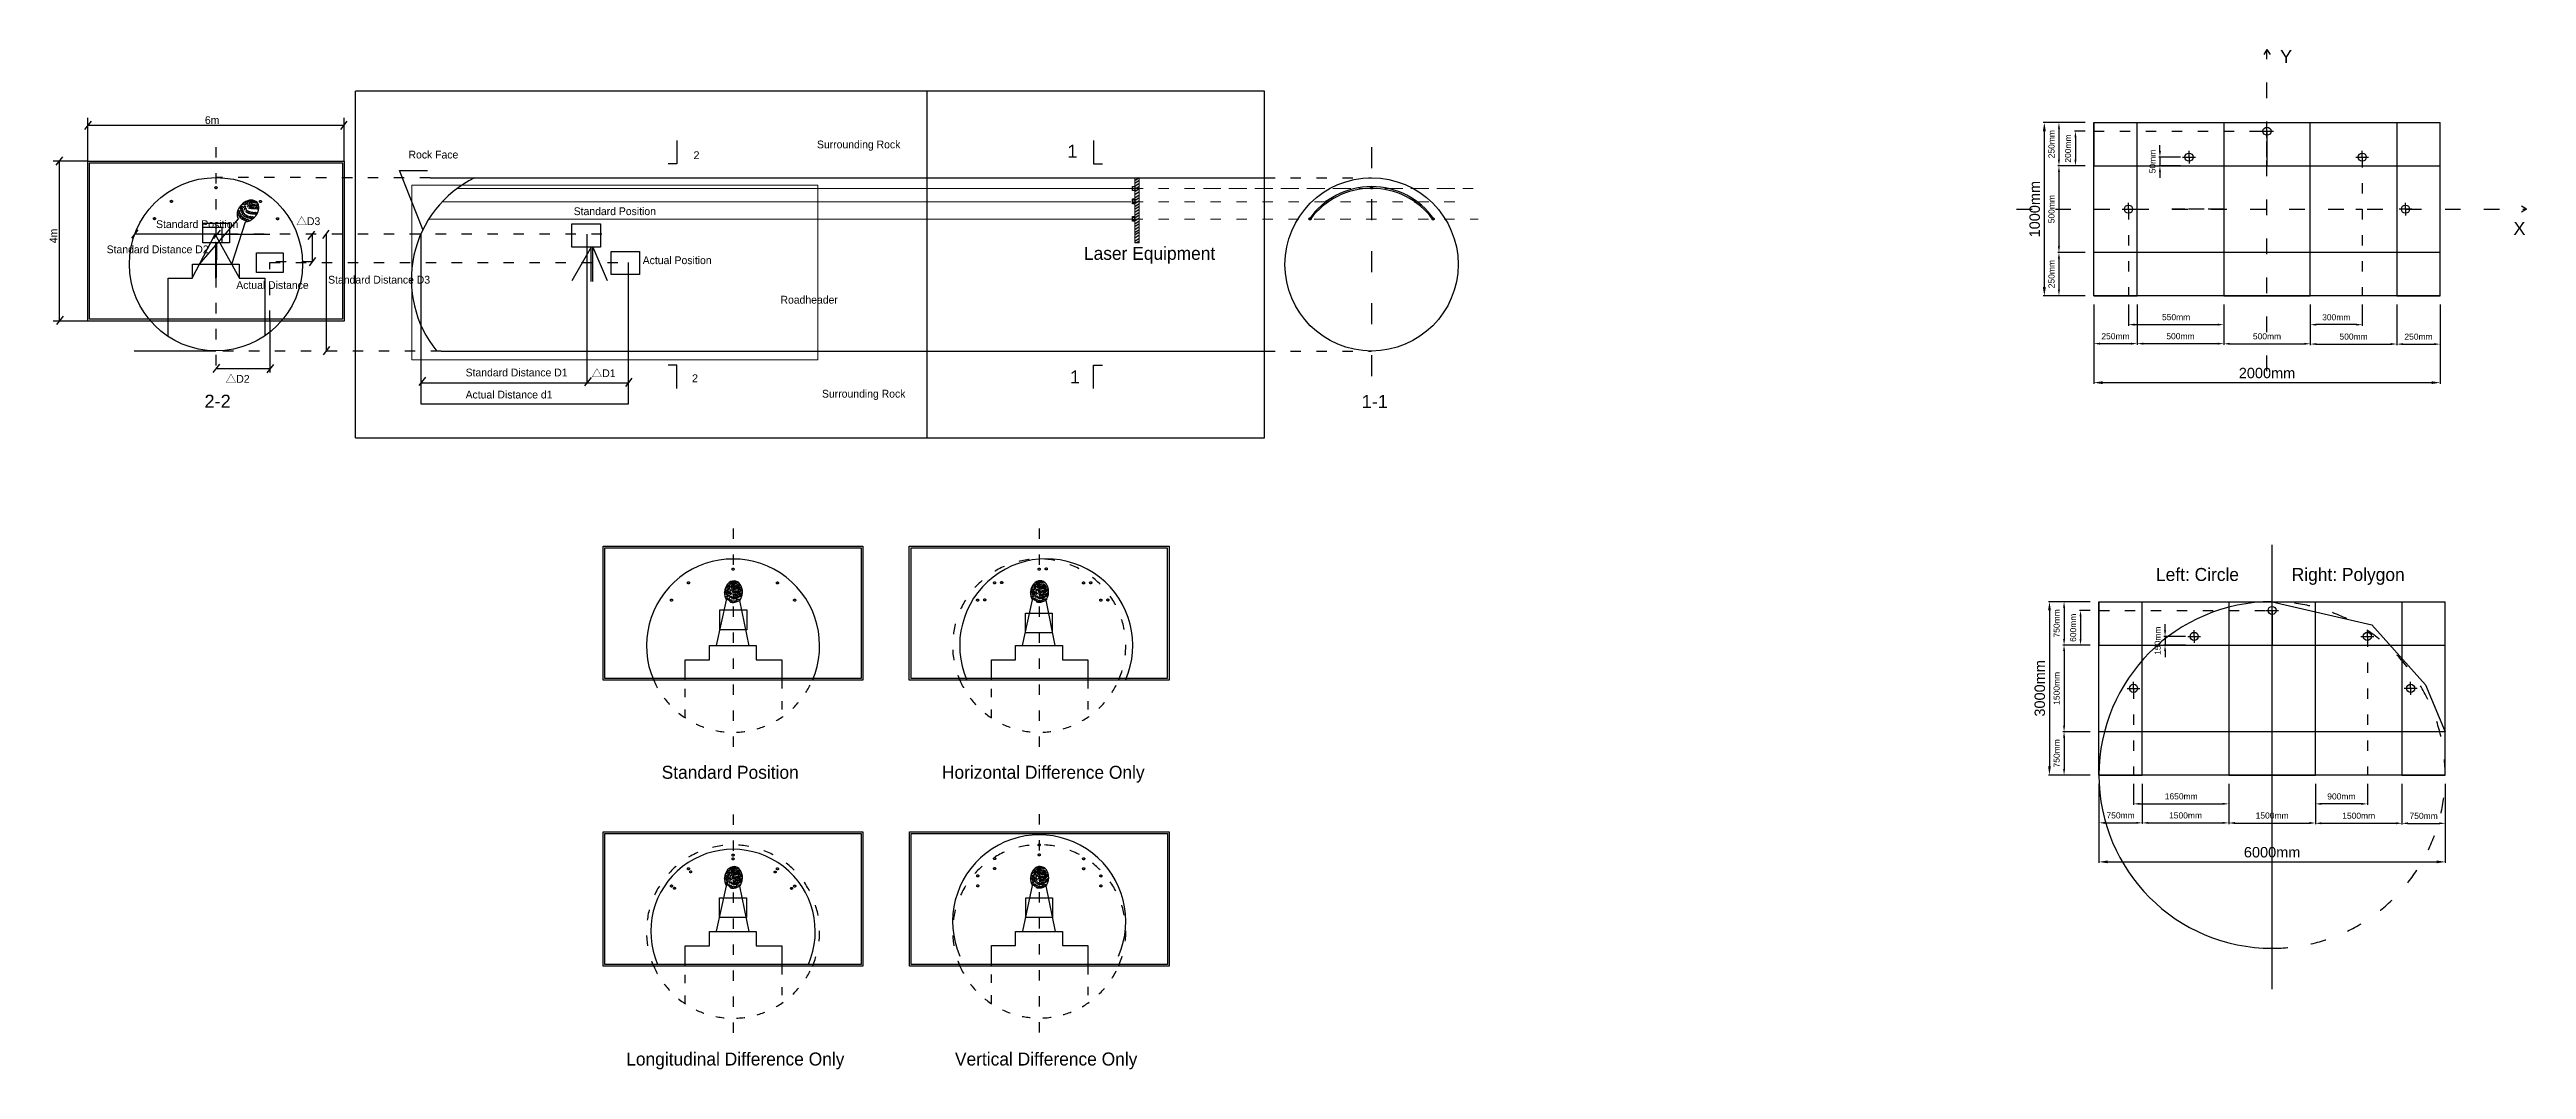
# Model space of a CAD drawing. Header units: millimetres. Extents: x -303 to 2557, y -529 to 648.
import ezdxf

# ---------------------------------------------------------------- set-up
doc = ezdxf.new("R2010")
doc.units = ezdxf.units.MM
doc.linetypes.add('ACAD_ISO02W100', pattern=[15, 12, -3])
doc.linetypes.add('ACAD_ISO03W100', pattern=[30, 12, -18])
doc.styles.get("Standard").update_dxf_attribs({"font": 'Arial.ttf'})
doc.styles.add('宋体', font='Songti TC.ttf', dxfattribs={"height": 3})
doc.dimstyles.new('5 mutiple', dxfattribs={"dimtxt": 7, "dimasz": 7, "dimexe": 1.25, "dimexo": 10, "dimgap": 5, "dimtad": 1, "dimdec": 0, "dimlfac": 5, "dimtxsty": 'Standard', "dimcen": 2.5, "dimadec": 0, "dimazin": 0, "dimtfac": 1, "dimtdec": 0, "dimtmove": 0, "dimatfit": 3, "dimfxl": 1, "dimarcsym": 0})
doc.dimstyles.new('ISO-25', dxfattribs={"dimtxt": 2.5, "dimasz": 2.5, "dimexe": 1.25, "dimexo": 0.625, "dimtad": 1, "dimtxsty": 'Standard', "dimcen": 2.5, "dimadec": 0, "dimazin": 0, "dimtfac": 1, "dimtmove": 0, "dimatfit": 3, "dimfxl": 1, "dimarcsym": 0})
picture_1 = doc.add_image_def('image1.png', size_in_pixel=(2374, 1020))
picture_2 = doc.add_image_def('image2.png', size_in_pixel=(310, 254))
picture_3 = doc.add_image_def('image3.png', size_in_pixel=(440, 322))

msp = doc.modelspace()

# ---------------------------------------------------------------- texts
at = {"linetype": 'ACAD_ISO03W100'}
for s, height, p in [('Y', 15, (2272.84157, 632.57676)), ('2', 9, (440.31481, 521.61466)), ('1', 15, (872.12728, 523.12906)), ('X', 15, (2542.3569, 434.14076)), ('2', 9, (438.56639, 264.12318)), ('1', 15, (875.15754, 262.65365)), ('2-2', 15, (-124.45531, 234.64861)), ('1-1', 15, (1212.07843, 234.36628))]:
    msp.add_text(s, height=height, dxfattribs=at).set_placement(p)
at = {"linetype": 'ACAD_ISO03W100', "style": '宋体'}
for s, height, p in [('6m', 9, (-123.9822, 562.056)), ('Rock Face', 9, (111.19702, 522.29644)), ('Surrounding Rock', 9, (582.94278, 534.00443)), ('Standard Position', 9, (301.97023, 456.93549)), ('Standard Position', 9, (-180.37257, 441.96266)), ('△D3', 9, (-18.38833, 445.40447)), ('Standard Distance D2', 9, (-237.46425, 412.93401)), ('Actual Position', 9, (381.68094, 400.36171)), ('Laser Equipment', 15, (891.33308, 405.30068)), ('Actual Distance', 9, (-87.77299, 371.68675)), ('Standard Distance D3', 9, (18.34205, 377.86814)), ('Roadheader', 9, (540.83436, 354.77978)), ('△D2', 9, (-100.00399, 263.41763)), ('Standard Distance D1', 9, (177.135, 270.77719)), ('△D1', 9, (322.6485, 269.93907)), ('Actual Distance d1', 9, (177.135, 245.2803)), ('Surrounding Rock', 9, (588.78392, 246.32042)), ('Left: Circle', 15, (2129.56876, 34.6529)), ('Right: Polygon', 15, (2286.34102, 34.6529)), ('Standard Position', 15, (403.57173, -193.66124)), ('Horizontal Difference Only', 15, (727.28907, -193.6612)), ('Longitudinal Difference Only', 15, (362.63665, -524.601)), ('Vertical Difference Only', 15, (742.32628, -524.60095))]:
    msp.add_text(s, height=height, dxfattribs=at).set_placement(p)
msp.add_text('4m', height=9, rotation=90, dxfattribs=at).set_placement((-294.4482, 424.47986))

# ---------------------------------------------------------------- blocks, each defined once
blk = doc.blocks.new('*D10')
at = {"color": 0, "lineweight": -2, "ltscale": 1.5, "transparency": 16777216}
for p, q in [((2057.8, 353.8), (2057.8, 262.3)), ((2457.8, 353.8), (2457.8, 262.3)), ((2067.8, 263.6), (2447.8, 263.6))]:
    blk.add_line(p, q, dxfattribs=at)
at = {"color": 0, "ltscale": 1.5, "transparency": 16777216}
for points in [[(2067.8, 265.2), (2067.8, 261.9), (2057.8, 263.6)], [(2447.8, 265.2), (2447.8, 261.9), (2457.8, 263.6)]]:
    blk.add_solid(points, dxfattribs=at)
at = {"layer": 'Defpoints', "color": 0, "ltscale": 1.5, "transparency": 16777216}
for p in [(2057.8, 363.8), (2457.8, 363.8), (2457.8, 263.6)]:
    blk.add_point(p, dxfattribs=at)
at = {"color": 0, "ltscale": 1.5, "transparency": 16777216, "insert": (2257.8, 274.6), "char_height": 12, "attachment_point": 5}
blk.add_mtext('2000mm', dxfattribs=at)
blk = doc.blocks.new('*D11')
at = {"color": 0, "lineweight": -2, "ltscale": 1.5, "transparency": 16777216}
for p, q in [((2047.8, 563.8), (1999.4, 563.8)), ((2000.6, 553.8), (2000.6, 373.8)), ((2047.8, 363.8), (1999.4, 363.8))]:
    blk.add_line(p, q, dxfattribs=at)
at = {"color": 0, "ltscale": 1.5, "transparency": 16777216}
for points in [[(1998.9, 553.8), (2002.3, 553.8), (2000.6, 563.8)], [(1998.9, 373.8), (2002.3, 373.8), (2000.6, 363.8)]]:
    blk.add_solid(points, dxfattribs=at)
at = {"layer": 'Defpoints', "color": 0, "ltscale": 1.5, "transparency": 16777216}
for p in [(2057.8, 563.8), (2000.6, 363.8), (2057.8, 363.8)]:
    blk.add_point(p, dxfattribs=at)
at = {"color": 0, "ltscale": 1.5, "transparency": 16777216, "insert": (1989.5, 463.8), "char_height": 12, "attachment_point": 5, "rotation": 90}
blk.add_mtext('1000mm', dxfattribs=at)
blk = doc.blocks.new('*D12')
at = {"color": 0, "lineweight": -2, "ltscale": 1.5, "transparency": 16777216}
for p, q in [((2047.8, 563.8), (2016.2, 563.8)), ((2017.5, 556.8), (2017.5, 520.8)), ((2047.8, 513.8), (2016.2, 513.8))]:
    blk.add_line(p, q, dxfattribs=at)
at = {"color": 0, "ltscale": 1.5, "transparency": 16777216}
for points in [[(2016.3, 556.8), (2018.6, 556.8), (2017.5, 563.8)], [(2016.3, 520.8), (2018.6, 520.8), (2017.5, 513.8)]]:
    blk.add_solid(points, dxfattribs=at)
at = {"layer": 'Defpoints', "color": 0, "ltscale": 1.5, "transparency": 16777216}
for p in [(2057.8, 563.8), (2017.5, 513.8), (2057.8, 513.8)]:
    blk.add_point(p, dxfattribs=at)
at = {"color": 0, "ltscale": 1.5, "transparency": 16777216, "insert": (2008.9, 538.8), "char_height": 7, "attachment_point": 5, "rotation": 90}
blk.add_mtext('250mm', dxfattribs=at)
blk = doc.blocks.new('*D13')
at = {"color": 0, "lineweight": -2, "ltscale": 1.5, "transparency": 16777216}
for p, q in [((2047.8, 513.8), (2016.2, 513.8)), ((2017.5, 506.8), (2017.5, 420.8)), ((2047.8, 413.8), (2016.2, 413.8))]:
    blk.add_line(p, q, dxfattribs=at)
at = {"color": 0, "ltscale": 1.5, "transparency": 16777216}
for points in [[(2016.3, 506.8), (2018.6, 506.8), (2017.5, 513.8)], [(2016.3, 420.8), (2018.6, 420.8), (2017.5, 413.8)]]:
    blk.add_solid(points, dxfattribs=at)
at = {"layer": 'Defpoints', "color": 0, "ltscale": 1.5, "transparency": 16777216}
for p in [(2057.8, 513.8), (2017.5, 413.8), (2057.8, 413.8)]:
    blk.add_point(p, dxfattribs=at)
at = {"color": 0, "ltscale": 1.5, "transparency": 16777216, "insert": (2008.9, 463.8), "char_height": 7, "attachment_point": 5, "rotation": 90}
blk.add_mtext('500mm', dxfattribs=at)
blk = doc.blocks.new('*D14')
at = {"color": 0, "lineweight": -2, "ltscale": 1.5, "transparency": 16777216}
for p, q in [((2047.8, 413.8), (2016.2, 413.8)), ((2017.5, 406.8), (2017.5, 370.8)), ((2047.8, 363.8), (2016.2, 363.8))]:
    blk.add_line(p, q, dxfattribs=at)
at = {"color": 0, "ltscale": 1.5, "transparency": 16777216}
for points in [[(2016.3, 406.8), (2018.6, 406.8), (2017.5, 413.8)], [(2016.3, 370.8), (2018.6, 370.8), (2017.5, 363.8)]]:
    blk.add_solid(points, dxfattribs=at)
at = {"layer": 'Defpoints', "color": 0, "ltscale": 1.5, "transparency": 16777216}
for p in [(2057.8, 413.8), (2017.5, 363.8), (2057.8, 363.8)]:
    blk.add_point(p, dxfattribs=at)
at = {"color": 0, "ltscale": 1.5, "transparency": 16777216, "insert": (2008.9, 388.8), "char_height": 7, "attachment_point": 5, "rotation": 90}
blk.add_mtext('250mm', dxfattribs=at)
blk = doc.blocks.new('*D15')
at = {"color": 0, "lineweight": -2, "ltscale": 1.5, "transparency": 16777216}
for p, q in [((2057.8, 353.8), (2057.8, 307.3)), ((2107.8, 353.8), (2107.8, 307.3)), ((2064.8, 308.6), (2100.8, 308.6))]:
    blk.add_line(p, q, dxfattribs=at)
at = {"color": 0, "ltscale": 1.5, "transparency": 16777216}
for points in [[(2064.8, 309.7), (2064.8, 307.4), (2057.8, 308.6)], [(2100.8, 309.7), (2100.8, 307.4), (2107.8, 308.6)]]:
    blk.add_solid(points, dxfattribs=at)
at = {"layer": 'Defpoints', "color": 0, "ltscale": 1.5, "transparency": 16777216}
for p in [(2057.8, 363.8), (2107.8, 363.8), (2107.8, 308.6)]:
    blk.add_point(p, dxfattribs=at)
at = {"color": 0, "ltscale": 1.5, "transparency": 16777216, "insert": (2082.8, 317.1), "char_height": 7, "attachment_point": 5}
blk.add_mtext('250mm', dxfattribs=at)
blk = doc.blocks.new('*D16')
at = {"color": 0, "lineweight": -2, "ltscale": 1.5, "transparency": 16777216}
for p, q in [((2107.8, 353.8), (2107.8, 307.3)), ((2207.8, 353.8), (2207.8, 307.3)), ((2114.8, 308.6), (2200.8, 308.6))]:
    blk.add_line(p, q, dxfattribs=at)
at = {"color": 0, "ltscale": 1.5, "transparency": 16777216}
for points in [[(2114.8, 309.7), (2114.8, 307.4), (2107.8, 308.6)], [(2200.8, 309.7), (2200.8, 307.4), (2207.8, 308.6)]]:
    blk.add_solid(points, dxfattribs=at)
at = {"layer": 'Defpoints', "color": 0, "ltscale": 1.5, "transparency": 16777216}
for p in [(2107.8, 363.8), (2207.8, 363.8), (2207.8, 308.6)]:
    blk.add_point(p, dxfattribs=at)
at = {"color": 0, "ltscale": 1.5, "transparency": 16777216, "insert": (2157.8, 317.1), "char_height": 7, "attachment_point": 5}
blk.add_mtext('500mm', dxfattribs=at)
blk = doc.blocks.new('*D17')
at = {"color": 0, "lineweight": -2, "ltscale": 1.5, "transparency": 16777216}
for p, q in [((2207.8, 353.8), (2207.8, 307.2)), ((2307.8, 353.8), (2307.8, 307.2)), ((2214.8, 308.4), (2300.8, 308.4))]:
    blk.add_line(p, q, dxfattribs=at)
at = {"color": 0, "ltscale": 1.5, "transparency": 16777216}
for points in [[(2214.8, 309.6), (2214.8, 307.3), (2207.8, 308.4)], [(2300.8, 309.6), (2300.8, 307.3), (2307.8, 308.4)]]:
    blk.add_solid(points, dxfattribs=at)
at = {"layer": 'Defpoints', "color": 0, "ltscale": 1.5, "transparency": 16777216}
for p in [(2207.8, 363.8), (2307.8, 363.8), (2307.8, 308.4)]:
    blk.add_point(p, dxfattribs=at)
at = {"color": 0, "ltscale": 1.5, "transparency": 16777216, "insert": (2257.8, 317), "char_height": 7, "attachment_point": 5}
blk.add_mtext('500mm', dxfattribs=at)
blk = doc.blocks.new('*D18')
at = {"color": 0, "lineweight": -2, "ltscale": 1.5, "transparency": 16777216}
for p, q in [((2307.8, 353.8), (2307.8, 306.9)), ((2407.8, 353.8), (2407.8, 306.9)), ((2314.8, 308.1), (2400.8, 308.1))]:
    blk.add_line(p, q, dxfattribs=at)
at = {"color": 0, "ltscale": 1.5, "transparency": 16777216}
for points in [[(2314.8, 309.3), (2314.8, 307), (2307.8, 308.1)], [(2400.8, 309.3), (2400.8, 307), (2407.8, 308.1)]]:
    blk.add_solid(points, dxfattribs=at)
at = {"layer": 'Defpoints', "color": 0, "ltscale": 1.5, "transparency": 16777216}
for p in [(2307.8, 363.8), (2407.8, 363.8), (2407.8, 308.1)]:
    blk.add_point(p, dxfattribs=at)
at = {"color": 0, "ltscale": 1.5, "transparency": 16777216, "insert": (2357.8, 316.7), "char_height": 7, "attachment_point": 5}
blk.add_mtext('500mm', dxfattribs=at)
blk = doc.blocks.new('*D19')
at = {"color": 0, "lineweight": -2, "ltscale": 1.5, "transparency": 16777216}
for p, q in [((2407.8, 353.8), (2407.8, 306.8)), ((2457.8, 353.8), (2457.8, 306.8)), ((2414.8, 308), (2450.8, 308))]:
    blk.add_line(p, q, dxfattribs=at)
at = {"color": 0, "ltscale": 1.5, "transparency": 16777216}
for points in [[(2414.8, 309.2), (2414.8, 306.9), (2407.8, 308)], [(2450.8, 309.2), (2450.8, 306.9), (2457.8, 308)]]:
    blk.add_solid(points, dxfattribs=at)
at = {"layer": 'Defpoints', "color": 0, "ltscale": 1.5, "transparency": 16777216}
for p in [(2407.8, 363.8), (2457.8, 363.8), (2457.8, 308)]:
    blk.add_point(p, dxfattribs=at)
at = {"color": 0, "ltscale": 1.5, "transparency": 16777216, "insert": (2432.8, 316.6), "char_height": 7, "attachment_point": 5}
blk.add_mtext('250mm', dxfattribs=at)
blk = doc.blocks.new('*D20')
at = {"color": 0, "lineweight": -2, "ltscale": 1.5, "transparency": 16777216}
for p, q in [((2097.8, 353.8), (2097.8, 329.3)), ((2207.8, 353.8), (2207.8, 329.3)), ((2104.8, 330.5), (2200.8, 330.5))]:
    blk.add_line(p, q, dxfattribs=at)
at = {"color": 0, "ltscale": 1.5, "transparency": 16777216}
for points in [[(2104.8, 331.7), (2104.8, 329.4), (2097.8, 330.5)], [(2200.8, 331.7), (2200.8, 329.4), (2207.8, 330.5)]]:
    blk.add_solid(points, dxfattribs=at)
at = {"layer": 'Defpoints', "color": 0, "ltscale": 1.5, "transparency": 16777216}
for p in [(2097.8, 363.8), (2207.8, 363.8), (2207.8, 330.5)]:
    blk.add_point(p, dxfattribs=at)
at = {"color": 0, "ltscale": 1.5, "transparency": 16777216, "insert": (2152.8, 339.1), "char_height": 7, "attachment_point": 5}
blk.add_mtext('550mm', dxfattribs=at)
blk = doc.blocks.new('*D21')
at = {"color": 0, "lineweight": -2, "ltscale": 1.5, "transparency": 16777216}
for p, q in [((2367.8, 353.8), (2367.8, 329.2)), ((2307.8, 340.5), (2307.8, 331.7)), ((2360.8, 330.5), (2314.8, 330.5))]:
    blk.add_line(p, q, dxfattribs=at)
at = {"color": 0, "ltscale": 1.5, "transparency": 16777216}
for points in [[(2314.8, 331.6), (2314.8, 329.3), (2307.8, 330.5)], [(2360.8, 331.6), (2360.8, 329.3), (2367.8, 330.5)]]:
    blk.add_solid(points, dxfattribs=at)
at = {"layer": 'Defpoints', "color": 0, "ltscale": 1.5, "transparency": 16777216}
for p in [(2367.8, 363.8), (2307.8, 330.5), (2307.8, 330.5)]:
    blk.add_point(p, dxfattribs=at)
at = {"color": 0, "ltscale": 1.5, "transparency": 16777216, "insert": (2337.8, 339), "char_height": 7, "attachment_point": 5}
blk.add_mtext('300mm', dxfattribs=at)
blk = doc.blocks.new('*D22')
at = {"color": 0, "lineweight": -2, "ltscale": 1.5, "transparency": 16777216}
for p, q in [((2047.8, 553.8), (2035.3, 553.8)), ((2036.5, 546.8), (2036.5, 520.8)), ((2047.8, 513.8), (2035.3, 513.8))]:
    blk.add_line(p, q, dxfattribs=at)
at = {"color": 0, "ltscale": 1.5, "transparency": 16777216}
for points in [[(2035.4, 546.8), (2037.7, 546.8), (2036.5, 553.8)], [(2035.4, 520.8), (2037.7, 520.8), (2036.5, 513.8)]]:
    blk.add_solid(points, dxfattribs=at)
at = {"layer": 'Defpoints', "color": 0, "ltscale": 1.5, "transparency": 16777216}
for p in [(2057.8, 553.8), (2036.5, 513.8), (2057.8, 513.8)]:
    blk.add_point(p, dxfattribs=at)
at = {"color": 0, "ltscale": 1.5, "transparency": 16777216, "insert": (2028, 533.8), "char_height": 7, "attachment_point": 5, "rotation": 90}
blk.add_mtext('200mm', dxfattribs=at)
blk = doc.blocks.new('*D23')
at = {"color": 0, "lineweight": -2, "ltscale": 1.5, "transparency": 16777216}
for p, q in [((2157.8, 523.8), (2132.8, 523.8)), ((2134.1, 530.8), (2134.1, 537.8)), ((2134.1, 523.8), (2134.1, 513.8)), ((2157.8, 513.8), (2132.8, 513.8)), ((2134.1, 506.8), (2134.1, 499.8))]:
    blk.add_line(p, q, dxfattribs=at)
at = {"color": 0, "ltscale": 1.5, "transparency": 16777216}
for points in [[(2132.9, 530.8), (2135.3, 530.8), (2134.1, 523.8)], [(2132.9, 506.8), (2135.3, 506.8), (2134.1, 513.8)]]:
    blk.add_solid(points, dxfattribs=at)
at = {"layer": 'Defpoints', "color": 0, "ltscale": 1.5, "transparency": 16777216}
for p in [(2167.8, 523.8), (2134.1, 513.8), (2167.8, 513.8)]:
    blk.add_point(p, dxfattribs=at)
at = {"color": 0, "ltscale": 1.5, "transparency": 16777216, "insert": (2125.6, 518.8), "char_height": 7, "attachment_point": 5, "rotation": 90}
blk.add_mtext('50mm', dxfattribs=at)
blk = doc.blocks.new('*D29')
at = {"color": 0, "lineweight": -2, "ltscale": 1.5, "transparency": 16777216}
for p, q in [((2063.7, -199.3), (2063.7, -290.8)), ((2463.7, -199.3), (2463.7, -290.8)), ((2073.7, -289.6), (2453.7, -289.6))]:
    blk.add_line(p, q, dxfattribs=at)
at = {"color": 0, "ltscale": 1.5, "transparency": 16777216}
for points in [[(2073.7, -287.9), (2073.7, -291.2), (2063.7, -289.6)], [(2453.7, -287.9), (2453.7, -291.2), (2463.7, -289.6)]]:
    blk.add_solid(points, dxfattribs=at)
at = {"layer": 'Defpoints', "color": 0, "ltscale": 1.5, "transparency": 16777216}
for p in [(2063.7, -189.3), (2463.7, -189.3), (2463.7, -289.6)]:
    blk.add_point(p, dxfattribs=at)
at = {"color": 0, "ltscale": 1.5, "transparency": 16777216, "insert": (2263.7, -278.5), "char_height": 12, "attachment_point": 5}
blk.add_mtext('6000mm', dxfattribs=at)
blk = doc.blocks.new('*D30')
at = {"color": 0, "lineweight": -2, "ltscale": 1.5, "transparency": 16777216}
for p, q in [((2053.7, 10.7), (2005.3, 10.7)), ((2006.5, 0.7), (2006.5, -179.3)), ((2053.7, -189.3), (2005.3, -189.3))]:
    blk.add_line(p, q, dxfattribs=at)
at = {"color": 0, "ltscale": 1.5, "transparency": 16777216}
for points in [[(2004.9, 0.7), (2008.2, 0.7), (2006.5, 10.7)], [(2004.9, -179.3), (2008.2, -179.3), (2006.5, -189.3)]]:
    blk.add_solid(points, dxfattribs=at)
at = {"layer": 'Defpoints', "color": 0, "ltscale": 1.5, "transparency": 16777216}
for p in [(2063.7, 10.7), (2006.5, -189.3), (2063.7, -189.3)]:
    blk.add_point(p, dxfattribs=at)
at = {"color": 0, "ltscale": 1.5, "transparency": 16777216, "insert": (1995.4, -89.3), "char_height": 12, "attachment_point": 5, "rotation": 90}
blk.add_mtext('3000mm', dxfattribs=at)
blk = doc.blocks.new('*D31')
at = {"color": 0, "lineweight": -2, "ltscale": 1.5, "transparency": 16777216}
for p, q in [((2053.7, 10.7), (2022.1, 10.7)), ((2023.4, 3.7), (2023.4, -32.3)), ((2053.7, -39.3), (2022.1, -39.3))]:
    blk.add_line(p, q, dxfattribs=at)
at = {"color": 0, "ltscale": 1.5, "transparency": 16777216}
for points in [[(2022.2, 3.7), (2024.6, 3.7), (2023.4, 10.7)], [(2022.2, -32.3), (2024.6, -32.3), (2023.4, -39.3)]]:
    blk.add_solid(points, dxfattribs=at)
at = {"layer": 'Defpoints', "color": 0, "ltscale": 1.5, "transparency": 16777216}
for p in [(2063.7, 10.7), (2023.4, -39.3), (2063.7, -39.3)]:
    blk.add_point(p, dxfattribs=at)
at = {"color": 0, "ltscale": 1.5, "transparency": 16777216, "insert": (2014.8, -14.3), "char_height": 7, "attachment_point": 5, "rotation": 90}
blk.add_mtext('750mm', dxfattribs=at)
blk = doc.blocks.new('*D32')
at = {"color": 0, "lineweight": -2, "ltscale": 1.5, "transparency": 16777216}
for p, q in [((2053.7, -39.3), (2022.1, -39.3)), ((2023.4, -46.3), (2023.4, -132.3)), ((2053.7, -139.3), (2022.1, -139.3))]:
    blk.add_line(p, q, dxfattribs=at)
at = {"color": 0, "ltscale": 1.5, "transparency": 16777216}
for points in [[(2022.2, -46.3), (2024.6, -46.3), (2023.4, -39.3)], [(2022.2, -132.3), (2024.6, -132.3), (2023.4, -139.3)]]:
    blk.add_solid(points, dxfattribs=at)
at = {"layer": 'Defpoints', "color": 0, "ltscale": 1.5, "transparency": 16777216}
for p in [(2063.7, -39.3), (2023.4, -139.3), (2063.7, -139.3)]:
    blk.add_point(p, dxfattribs=at)
at = {"color": 0, "ltscale": 1.5, "transparency": 16777216, "insert": (2014.8, -89.3), "char_height": 7, "attachment_point": 5, "rotation": 90}
blk.add_mtext('1500mm', dxfattribs=at)
blk = doc.blocks.new('*D24')
at = {"color": 0, "lineweight": -2, "ltscale": 1.5, "transparency": 16777216}
for p, q in [((2053.7, -139.3), (2022.1, -139.3)), ((2023.4, -146.3), (2023.4, -182.3)), ((2053.7, -189.3), (2022.1, -189.3))]:
    blk.add_line(p, q, dxfattribs=at)
at = {"color": 0, "ltscale": 1.5, "transparency": 16777216}
for points in [[(2022.2, -146.3), (2024.6, -146.3), (2023.4, -139.3)], [(2022.2, -182.3), (2024.6, -182.3), (2023.4, -189.3)]]:
    blk.add_solid(points, dxfattribs=at)
at = {"layer": 'Defpoints', "color": 0, "ltscale": 1.5, "transparency": 16777216}
for p in [(2063.7, -139.3), (2023.4, -189.3), (2063.7, -189.3)]:
    blk.add_point(p, dxfattribs=at)
at = {"color": 0, "ltscale": 1.5, "transparency": 16777216, "insert": (2014.8, -164.3), "char_height": 7, "attachment_point": 5, "rotation": 90}
blk.add_mtext('750mm', dxfattribs=at)
blk = doc.blocks.new('*D33')
at = {"color": 0, "lineweight": -2, "ltscale": 1.5, "transparency": 16777216}
for p, q in [((2063.7, -199.3), (2063.7, -245.8)), ((2113.7, -199.3), (2113.7, -245.8)), ((2070.7, -244.5), (2106.7, -244.5))]:
    blk.add_line(p, q, dxfattribs=at)
at = {"color": 0, "ltscale": 1.5, "transparency": 16777216}
for points in [[(2070.7, -243.4), (2070.7, -245.7), (2063.7, -244.5)], [(2106.7, -243.4), (2106.7, -245.7), (2113.7, -244.5)]]:
    blk.add_solid(points, dxfattribs=at)
at = {"layer": 'Defpoints', "color": 0, "ltscale": 1.5, "transparency": 16777216}
for p in [(2063.7, -189.3), (2113.7, -189.3), (2113.7, -244.5)]:
    blk.add_point(p, dxfattribs=at)
at = {"color": 0, "ltscale": 1.5, "transparency": 16777216, "insert": (2088.7, -236), "char_height": 7, "attachment_point": 5}
blk.add_mtext('750mm', dxfattribs=at)
blk = doc.blocks.new('*D34')
at = {"color": 0, "lineweight": -2, "ltscale": 1.5, "transparency": 16777216}
for p, q in [((2113.7, -199.3), (2113.7, -245.8)), ((2213.7, -199.3), (2213.7, -245.8)), ((2120.7, -244.6), (2206.7, -244.6))]:
    blk.add_line(p, q, dxfattribs=at)
at = {"color": 0, "ltscale": 1.5, "transparency": 16777216}
for points in [[(2120.7, -243.4), (2120.7, -245.7), (2113.7, -244.6)], [(2206.7, -243.4), (2206.7, -245.7), (2213.7, -244.6)]]:
    blk.add_solid(points, dxfattribs=at)
at = {"layer": 'Defpoints', "color": 0, "ltscale": 1.5, "transparency": 16777216}
for p in [(2113.7, -189.3), (2213.7, -189.3), (2213.7, -244.6)]:
    blk.add_point(p, dxfattribs=at)
at = {"color": 0, "ltscale": 1.5, "transparency": 16777216, "insert": (2163.7, -236), "char_height": 7, "attachment_point": 5}
blk.add_mtext('1500mm', dxfattribs=at)
blk = doc.blocks.new('*D35')
at = {"color": 0, "lineweight": -2, "ltscale": 1.5, "transparency": 16777216}
for p, q in [((2213.7, -199.3), (2213.7, -245.9)), ((2313.7, -199.3), (2313.7, -245.9)), ((2220.7, -244.7), (2306.7, -244.7))]:
    blk.add_line(p, q, dxfattribs=at)
at = {"color": 0, "ltscale": 1.5, "transparency": 16777216}
for points in [[(2220.7, -243.5), (2220.7, -245.9), (2213.7, -244.7)], [(2306.7, -243.5), (2306.7, -245.9), (2313.7, -244.7)]]:
    blk.add_solid(points, dxfattribs=at)
at = {"layer": 'Defpoints', "color": 0, "ltscale": 1.5, "transparency": 16777216}
for p in [(2213.7, -189.3), (2313.7, -189.3), (2313.7, -244.7)]:
    blk.add_point(p, dxfattribs=at)
at = {"color": 0, "ltscale": 1.5, "transparency": 16777216, "insert": (2263.7, -236.1), "char_height": 7, "attachment_point": 5}
blk.add_mtext('1500mm', dxfattribs=at)
blk = doc.blocks.new('*D36')
at = {"color": 0, "lineweight": -2, "ltscale": 1.5, "transparency": 16777216}
for p, q in [((2313.7, -199.3), (2313.7, -246.2)), ((2413.7, -199.3), (2413.7, -246.2)), ((2320.7, -245), (2406.7, -245))]:
    blk.add_line(p, q, dxfattribs=at)
at = {"color": 0, "ltscale": 1.5, "transparency": 16777216}
for points in [[(2320.7, -243.8), (2320.7, -246.2), (2313.7, -245)], [(2406.7, -243.8), (2406.7, -246.2), (2413.7, -245)]]:
    blk.add_solid(points, dxfattribs=at)
at = {"layer": 'Defpoints', "color": 0, "ltscale": 1.5, "transparency": 16777216}
for p in [(2313.7, -189.3), (2413.7, -189.3), (2413.7, -245)]:
    blk.add_point(p, dxfattribs=at)
at = {"color": 0, "ltscale": 1.5, "transparency": 16777216, "insert": (2363.7, -236.4), "char_height": 7, "attachment_point": 5}
blk.add_mtext('1500mm', dxfattribs=at)
blk = doc.blocks.new('*D25')
at = {"color": 0, "lineweight": -2, "ltscale": 1.5, "transparency": 16777216}
for p, q in [((2413.7, -199.3), (2413.7, -246.3)), ((2463.7, -199.3), (2463.7, -246.3)), ((2420.7, -245.1), (2456.7, -245.1))]:
    blk.add_line(p, q, dxfattribs=at)
at = {"color": 0, "ltscale": 1.5, "transparency": 16777216}
for points in [[(2420.7, -243.9), (2420.7, -246.2), (2413.7, -245.1)], [(2456.7, -243.9), (2456.7, -246.2), (2463.7, -245.1)]]:
    blk.add_solid(points, dxfattribs=at)
at = {"layer": 'Defpoints', "color": 0, "ltscale": 1.5, "transparency": 16777216}
for p in [(2413.7, -189.3), (2463.7, -189.3), (2463.7, -245.1)]:
    blk.add_point(p, dxfattribs=at)
at = {"color": 0, "ltscale": 1.5, "transparency": 16777216, "insert": (2438.7, -236.5), "char_height": 7, "attachment_point": 5}
blk.add_mtext('750mm', dxfattribs=at)
blk = doc.blocks.new('*D26')
at = {"color": 0, "lineweight": -2, "ltscale": 1.5, "transparency": 16777216}
for p, q in [((2103.7, -199.3), (2103.7, -223.8)), ((2213.7, -199.3), (2213.7, -223.8)), ((2110.7, -222.6), (2206.7, -222.6))]:
    blk.add_line(p, q, dxfattribs=at)
at = {"color": 0, "ltscale": 1.5, "transparency": 16777216}
for points in [[(2110.7, -221.4), (2110.7, -223.7), (2103.7, -222.6)], [(2206.7, -221.4), (2206.7, -223.7), (2213.7, -222.6)]]:
    blk.add_solid(points, dxfattribs=at)
at = {"layer": 'Defpoints', "color": 0, "ltscale": 1.5, "transparency": 16777216}
for p in [(2103.7, -189.3), (2213.7, -189.3), (2213.7, -222.6)]:
    blk.add_point(p, dxfattribs=at)
at = {"color": 0, "ltscale": 1.5, "transparency": 16777216, "insert": (2158.7, -214), "char_height": 7, "attachment_point": 5}
blk.add_mtext('1650mm', dxfattribs=at)
blk = doc.blocks.new('*D27')
at = {"color": 0, "lineweight": -2, "ltscale": 1.5, "transparency": 16777216}
for p, q in [((2373.7, -199.3), (2373.7, -223.9)), ((2313.7, -212.6), (2313.7, -221.4)), ((2366.7, -222.6), (2320.7, -222.6))]:
    blk.add_line(p, q, dxfattribs=at)
at = {"color": 0, "ltscale": 1.5, "transparency": 16777216}
for points in [[(2320.7, -221.5), (2320.7, -223.8), (2313.7, -222.6)], [(2366.7, -221.5), (2366.7, -223.8), (2373.7, -222.6)]]:
    blk.add_solid(points, dxfattribs=at)
at = {"layer": 'Defpoints', "color": 0, "ltscale": 1.5, "transparency": 16777216}
for p in [(2373.7, -189.3), (2313.7, -222.6), (2313.7, -222.6)]:
    blk.add_point(p, dxfattribs=at)
at = {"color": 0, "ltscale": 1.5, "transparency": 16777216, "insert": (2343.7, -214.1), "char_height": 7, "attachment_point": 5}
blk.add_mtext('900mm', dxfattribs=at)
blk = doc.blocks.new('*D28')
at = {"color": 0, "lineweight": -2, "ltscale": 1.5, "transparency": 16777216}
for p, q in [((2053.7, 0.7), (2041.2, 0.7)), ((2042.4, -6.3), (2042.4, -32.3)), ((2053.7, -39.3), (2041.2, -39.3))]:
    blk.add_line(p, q, dxfattribs=at)
at = {"color": 0, "ltscale": 1.5, "transparency": 16777216}
for points in [[(2041.3, -6.3), (2043.6, -6.3), (2042.4, 0.7)], [(2041.3, -32.3), (2043.6, -32.3), (2042.4, -39.3)]]:
    blk.add_solid(points, dxfattribs=at)
at = {"layer": 'Defpoints', "color": 0, "ltscale": 1.5, "transparency": 16777216}
for p in [(2063.7, 0.7), (2042.4, -39.3), (2063.7, -39.3)]:
    blk.add_point(p, dxfattribs=at)
at = {"color": 0, "ltscale": 1.5, "transparency": 16777216, "insert": (2033.9, -19.3), "char_height": 7, "attachment_point": 5, "rotation": 90}
blk.add_mtext('600mm', dxfattribs=at)
blk = doc.blocks.new('*D37')
at = {"color": 0, "lineweight": -2, "ltscale": 1.5, "transparency": 16777216}
for p, q in [((2140, -22.3), (2140, -15.3)), ((2163.7, -29.3), (2138.8, -29.3)), ((2163.7, -39.3), (2138.8, -39.3)), ((2140, -29.3), (2140, -39.3)), ((2140, -46.3), (2140, -53.3))]:
    blk.add_line(p, q, dxfattribs=at)
at = {"color": 0, "ltscale": 1.5, "transparency": 16777216}
for points in [[(2138.9, -22.3), (2141.2, -22.3), (2140, -29.3)], [(2138.9, -46.3), (2141.2, -46.3), (2140, -39.3)]]:
    blk.add_solid(points, dxfattribs=at)
at = {"layer": 'Defpoints', "color": 0, "ltscale": 1.5, "transparency": 16777216}
for p in [(2140, -39.3), (2173.7, -29.3), (2173.7, -39.3)]:
    blk.add_point(p, dxfattribs=at)
at = {"color": 0, "ltscale": 1.5, "transparency": 16777216, "insert": (2131.5, -34.3), "char_height": 7, "attachment_point": 5, "rotation": 90}
blk.add_mtext('150mm', dxfattribs=at)

# ---------------------------------------------------------------- dimensions: what is measured, and where the dimension line sits
at = {"ltscale": 1.5}
for p1, p2, distance, dimstyle, override, picture, middle in [((2057.76408, 563.77803), (2057.76408, 363.77803), -57.16346, 'ISO-25', {"dimtxt": 12, "dimasz": 10, "dimexo": 10, "dimgap": 5, "dimlfac": 5, "dimpost": 'mm'}, '*D11', (1989.51877, 463.77803)), ((2057.76408, 513.77803), (2057.76408, 413.77803), -40.29744, '5 mutiple', {"dimpost": 'mm'}, '*D13', (2008.91889, 463.77803)), ((2057.76408, 413.77803), (2057.76408, 363.77803), -40.29744, '5 mutiple', {"dimpost": 'mm'}, '*D14', (2008.91889, 388.77803)), ((2057.76408, 363.77803), (2457.76408, 363.77803), -100.22404, 'ISO-25', {"dimscale": 1, "dimtxt": 12, "dimasz": 10, "dimexo": 10, "dimgap": 5, "dimdec": 0, "dimlfac": 5, "dimlunit": 2, "dimpost": 'mm'}, '*D10', (2257.76408, 274.63584)), ((2057.76408, 363.77803), (2107.76408, 363.77803), -55.21369, '5 mutiple', {"dimpost": 'mm'}, '*D15', (2082.76408, 317.11209)), ((2107.76408, 363.77803), (2207.76408, 363.77803), -55.22745, '5 mutiple', {"dimpost": 'mm'}, '*D16', (2157.76408, 317.09833)), ((2207.76408, 363.77803), (2307.76408, 363.77803), -55.3608, '5 mutiple', {"dimpost": 'mm'}, '*D17', (2257.76408, 316.96498)), ((2307.76408, 363.77803), (2407.76408, 363.77803), -55.65365, '5 mutiple', {"dimpost": 'mm'}, '*D18', (2357.76408, 316.67213)), ((2407.76408, 363.77803), (2457.76408, 363.77803), -55.73702, '5 mutiple', {"dimpost": 'mm'}, '*D19', (2432.76408, 316.58876)), ((2063.68543, 10.66596), (2063.68543, -189.33404), -57.16346, 'ISO-25', {"dimtxt": 12, "dimasz": 10, "dimexo": 10, "dimgap": 5, "dimlfac": 15, "dimpost": 'mm'}, '*D30', (1995.44012, -89.33404)), ((2063.68543, -39.33404), (2063.68543, -139.33404), -40.29744, '5 mutiple', {"dimlfac": 15, "dimpost": 'mm'}, '*D32', (2014.84024, -89.33404)), ((2063.68543, -139.33404), (2063.68543, -189.33404), -40.29744, '5 mutiple', {"dimlfac": 15, "dimpost": 'mm'}, '*D24', (2014.84024, -164.33404)), ((2063.68543, -189.33404), (2463.68543, -189.33404), -100.22404, 'ISO-25', {"dimscale": 1, "dimtxt": 12, "dimasz": 10, "dimexo": 10, "dimgap": 5, "dimdec": 0, "dimlfac": 15, "dimlunit": 2, "dimpost": 'mm'}, '*D29', (2263.68543, -278.47623)), ((2063.68543, -189.33404), (2113.68543, -189.33404), -55.21369, '5 mutiple', {"dimlfac": 15, "dimpost": 'mm'}, '*D33', (2088.68543, -235.99999)), ((2113.68543, -189.33404), (2213.68543, -189.33404), -55.22745, '5 mutiple', {"dimlfac": 15, "dimpost": 'mm'}, '*D34', (2163.68543, -236.01374)), ((2213.68543, -189.33404), (2313.68543, -189.33404), -55.3608, '5 mutiple', {"dimlfac": 15, "dimpost": 'mm'}, '*D35', (2263.68543, -236.14709)), ((2313.68543, -189.33404), (2413.68543, -189.33404), -55.65365, '5 mutiple', {"dimlfac": 15, "dimpost": 'mm'}, '*D36', (2363.68543, -236.43994)), ((2413.68543, -189.33404), (2463.68543, -189.33404), -55.73702, '5 mutiple', {"dimlfac": 15, "dimpost": 'mm'}, '*D25', (2438.68543, -236.52332))]:
    dim = msp.add_aligned_dim(p1=p1, p2=p2, distance=distance, dimstyle=dimstyle, override=override, dxfattribs=at)
    dim.commit()
    dim.dimension.update_dxf_attribs({"geometry": picture, "text_midpoint": middle})
for base, p1, p2, angle, override, picture, middle, dimtype in [((2017.46664, 513.77803), (2057.76408, 563.77803), (2057.76408, 513.77803), 270, {"dimpost": 'mm'}, '*D12', (2017.46664, 538.77803), 161), ((2036.51765, 513.77803), (2057.76408, 553.77803), (2057.76408, 513.77803), 90, {"dimpost": 'mm'}, '*D22', (2036.51765, 533.77803), 160), ((2134.0998, 513.77803), (2167.76408, 523.77803), (2167.76408, 513.77803), 270, {"dimpost": 'mm'}, '*D23', (2134.0998, 518.77803), 161), ((2023.38799, -39.33404), (2063.68543, 10.66596), (2063.68543, -39.33404), 270, {"dimlfac": 15, "dimpost": 'mm'}, '*D31', (2023.38799, -14.33404), 161), ((2042.439, -39.33404), (2063.68543, 0.66596), (2063.68543, -39.33404), 90, {"dimlfac": 15, "dimpost": 'mm'}, '*D28', (2042.439, -19.33404), 160), ((2140.02115, -39.33404), (2173.68543, -29.33404), (2173.68543, -39.33404), 270, {"dimlfac": 15, "dimpost": 'mm'}, '*D37', (2140.02115, -34.33404), 161)]:
    dim = msp.add_linear_dim(base=base, p1=p1, p2=p2, angle=angle, dimstyle='5 mutiple', override=override, dxfattribs=at)
    dim.commit()
    dim.dimension.update_dxf_attribs({"geometry": picture, "text_midpoint": middle, "dimtype": dimtype})
for base, p1, p2, override, picture, middle in [((2207.76408, 330.53931), (2097.7641, 363.77803), (2207.76408, 363.77803), {"dimpost": 'mm'}, '*D20', (2152.76409, 339.08706)), ((2213.68543, -222.57277), (2103.68545, -189.33404), (2213.68543, -189.33404), {"dimlfac": 15, "dimpost": 'mm'}, '*D26', (2158.68544, -214.02502))]:
    dim = msp.add_linear_dim(base=base, p1=p1, p2=p2, dimstyle='5 mutiple', override=override, dxfattribs=at)
    dim.commit()
    dim.dimension.update_dxf_attribs({"geometry": picture, "text_midpoint": middle})
for base, p1, p2, override, picture, middle in [((2307.76408, 330.47263), (2367.7641, 363.77803), (2307.76408, 330.47263), {"dimpost": 'mm'}, '*D21', (2337.76409, 330.47263)), ((2313.68543, -222.63944), (2373.6854, -189.33404), (2313.68543, -222.63944), {"dimlfac": 15, "dimpost": 'mm'}, '*D27', (2343.68542, -222.63944))]:
    dim = msp.add_linear_dim(base=base, p1=p1, p2=p2, dimstyle='5 mutiple', override=override, dxfattribs=at)
    dim.commit()
    dim.dimension.update_dxf_attribs({"geometry": picture, "text_midpoint": middle, "dimtype": 160})

# ---------------------------------------------------------------- linework, layer by layer
at = {"linetype": 'ACAD_ISO02W100', "ltscale": 1.5}
for p, q in [((2257.76408, 648.01088), (2254.18255, 642.18379)), ((2257.76408, 648.01088), (2261.34561, 642.18379)), ((2257.76408, 523.77803), (2257.76408, 553.77803)), ((2257.76408, 523.77803), (2257.76408, 523.77803)), ((2207.76408, 463.77803), (2147.76408, 463.77803)), ((2557.4742, 463.77803), (2551.64712, 467.35956)), ((2557.4742, 463.77803), (2551.64712, 460.1965)), ((2263.68543, -29.33404), (2263.68543, 0.66596)), ((2263.68543, -29.33404), (2263.68543, -29.33404))]:
    msp.add_line(p, q, dxfattribs=at)
at = {"linetype": 'ACAD_ISO03W100', "ltscale": 1.5}
for p, q in [((2257.76408, 276.819), (2257.76408, 648.01088)), ((1968.39957, 463.77803), (2557.4742, 463.77803))]:
    msp.add_line(p, q, dxfattribs=at)
for p, q in [((50, 200), (50, 600)), ((421.22081, 516.10044), (410.92556, 516.10044)), ((421.22081, 543.16139), (421.22081, 516.10044)), ((902.32375, 543.16139), (902.32375, 516.10044)), ((902.32375, 516.10044), (912.619, 516.10044)), ((127.86293, 440.38008), (100.59056, 508.52772)), ((100.59056, 508.52772), (133.16589, 508.52772)), ((955, 500), (950, 496.56246)), ((955, 497), (950, 493.56246)), ((955, 493.53249), (950, 490.09495)), ((955, 490.09663), (950, 486.65908)), ((955.00001, 487.09663), (950.00001, 483.65908)), ((955, 479.89009), (950, 476.45255)), ((955, 469.78461), (950, 466.34707)), ((955, 459.95097), (950, 456.51343)), ((955.00001, 483.62912), (950.00001, 480.19158)), ((955.00001, 476.89009), (950.00001, 473.45255)), ((955.00001, 473.42259), (950.00001, 469.98504)), ((955.00001, 466.78461), (950.00001, 463.34707)), ((955.00001, 463.31711), (950.00001, 459.87956)), ((-138.47361, 384.79966), (-112.04283, 435.02911)), ((-130.28827, 400.35521), (-85.36796, 452.57634)), ((-84.41217, 384.79966), (-112.04283, 435.02911)), ((-92.9691, 400.35521), (-76.95694, 449.30711)), ((-74.96199, 453.81582), (-74.96199, 453.81582)), ((955, 456.95097), (950, 453.51343)), ((955, 453.48346), (950, 450.04592)), ((955, 449.84549), (950, 446.40795)), ((955, 446.84549), (950, 443.40795)), ((955, 443.37798), (950, 439.94044)), ((955, 440.0932), (950, 436.65566)), ((955, 437.0932), (950, 433.65566)), ((955, 433.6257), (950, 430.18815)), ((955.15648, 429.78878), (950.15648, 426.35123)), ((955, 425), (950, 425)), ((955.15648, 426.78878), (952.55466, 425)), ((421.22081, 283.89956), (410.92556, 283.89956)), ((421.22081, 256.83861), (421.22081, 283.89956)), ((902.32375, 256.83861), (902.32375, 283.89956)), ((902.32375, 283.89956), (912.619, 283.89956)), ((466.93741, -39.92779), (478.27853, 12.62517)), ((504.62673, -40.16105), (493.99283, 12.19571)), ((820.54175, -39.69453), (831.88286, 12.85843)), ((858.23106, -39.92779), (847.59716, 12.42898)), ((466.93741, -369.69859), (478.27853, -317.14563)), ((504.62673, -369.93185), (493.99283, -317.57509)), ((820.61398, -369.5237), (831.9551, -316.97075)), ((858.3033, -369.75697), (847.6694, -317.4002))]:
    msp.add_line(p, q)
at = {"ltscale": 1.5}
for p, q in [((710.42339, 200), (710.42339, 600)), ((-255.3302, 565.49707), (-262.90302, 555.86364)), ((-259.22417, 519.3031), (-259.22417, 569.3031)), ((36.77583, 560.28293), (-259.22417, 560.28293)), ((40.10303, 565.24315), (32.53021, 555.60972)), ((36.77583, 519.3031), (36.77583, 569.3031)), ((2057.76408, 563.77803), (2457.76408, 563.77803)), ((2057.76408, 363.77803), (2057.76408, 563.77803)), ((2057.76408, 563.77803), (2057.76408, 513.77803)), ((2107.76408, 363.77803), (2107.76408, 563.77803)), ((2107.76408, 563.77803), (2207.76408, 563.77803)), ((2207.76408, 563.77803), (2207.76408, 363.77803)), ((2250.36987, 553.77803), (2257.76408, 553.77803)), ((2257.76408, 553.77803), (2257.76408, 561.17224)), ((2257.76408, 553.77803), (2265.1583, 553.77803)), ((2257.76408, 553.77803), (2257.76408, 546.38382)), ((2257.76408, 553.77803), (2257.76408, 513.77803)), ((2307.76408, 363.77803), (2307.76408, 563.77803)), ((2307.76408, 563.77803), (2357.76408, 563.77803)), ((2357.76408, 563.77803), (2407.76408, 563.77803)), ((2407.76408, 563.77803), (2407.76408, 363.77803)), ((2457.76408, 363.77803), (2457.76408, 563.77803)), ((-259.22417, 519.3031), (-299.22417, 519.3031)), ((-288.52054, 524.34181), (-296.09337, 514.70838)), ((-292.28503, 519.3031), (-292.28503, 334.70645)), ((2160.36987, 523.77803), (2167.76408, 523.77803)), ((2167.76408, 523.77803), (2167.76408, 531.17224)), ((2167.76408, 523.77803), (2175.1583, 523.77803)), ((2167.76408, 523.77803), (2167.76408, 516.38382)), ((2360.36989, 523.77803), (2367.7641, 523.77803)), ((2367.7641, 523.77803), (2367.7641, 531.17225)), ((2367.7641, 523.77803), (2375.15831, 523.77803)), ((2367.7641, 523.77803), (2367.7641, 516.38382)), ((2057.76408, 513.77803), (2457.76408, 513.77803)), ((2090.36987, 463.77803), (2097.76408, 463.77803)), ((2097.76408, 463.77803), (2097.76408, 471.17224)), ((2097.76408, 463.77803), (2105.1583, 463.77803)), ((2097.76408, 463.77803), (2097.76408, 456.38382)), ((2360.36987, 463.77803), (2367.76408, 463.77803)), ((2417.76408, 463.77803), (2410.36987, 463.77803)), ((2417.76408, 463.77803), (2417.76408, 471.17224)), ((2425.1583, 463.77803), (2417.76408, 463.77803)), ((2417.76408, 463.77803), (2417.76408, 456.38382)), ((-201.39054, 439.84581), (-208.96337, 430.21239)), ((-111.22417, 435.0291), (-205.17695, 435.0291)), ((-106.49942, 439.73483), (-114.07225, 430.1014)), ((-111.22417, 435.0291), (-49.02417, 435.0291)), ((2.40324, 438.6004), (-5.16959, 428.96697)), ((-0.06942, 435.0291), (-0.06942, 403.0291)), ((19.31752, 439.59778), (11.7447, 429.96435)), ((16.1857, 435.0291), (16.1857, 300)), ((125.3775, 435.0291), (125.3775, 263.16598)), ((317.25172, 435.02911), (317.25172, 263.16598)), ((3.81586, 408.15132), (-3.75696, 398.51789)), ((365.1775, 239.28028), (365.1775, 402.19356)), ((2457.76408, 413.77803), (2057.76408, 413.77803)), ((2457.76408, 363.77803), (2057.76408, 363.77803)), ((2057.76408, 363.77803), (2107.76408, 363.77803)), ((2207.76408, 363.77803), (2307.76408, 363.77803)), ((2407.76408, 363.77803), (2457.76408, 363.77803)), ((-259.22417, 334.70645), (-299.22417, 334.70645)), ((-287.78603, 340.37456), (-295.35885, 330.74113)), ((-49.02418, 334.70649), (-49.02417, 275.4737)), ((-111.22417, 300), (-205.73101, 300)), ((20.04249, 305.30315), (12.46966, 295.66972)), ((-107.08443, 284.97577), (-114.65726, 275.34234)), ((-49.02417, 279.36035), (-111.22417, 279.36035)), ((-44.80136, 284.68554), (-52.37419, 275.05211)), ((130.76713, 269.81966), (123.1943, 260.18624)), ((125.3775, 263.16598), (317.25172, 263.16598)), ((125.3775, 263.16598), (125.3775, 239.28028)), ((321.99911, 269.49936), (314.42628, 259.86593)), ((317.25172, 263.16598), (365.1775, 263.16598)), ((369.22078, 268.59043), (361.64795, 258.957)), ((125.3775, 239.28028), (365.1775, 239.28028)), ((2263.68543, -436.31237), (2263.68543, 76.53458)), ((2063.68543, 10.66596), (2463.68543, 10.66596)), ((2063.68543, -189.33404), (2063.68543, 10.66596)), ((2063.68543, 10.66596), (2063.68543, -39.33404)), ((2113.68543, -189.33404), (2113.68543, 10.66596)), ((2113.68543, 10.66596), (2213.68543, 10.66596)), ((2213.68543, 10.66596), (2213.68543, -189.33404)), ((2256.29122, 0.66596), (2263.68543, 0.66596)), ((2263.68543, 10.666), (2378.78316, -16.03419)), ((2263.68543, 0.66596), (2263.68543, 8.06017)), ((2263.68543, 0.66596), (2271.07965, 0.66596)), ((2263.68543, 0.66596), (2263.68543, -6.72826)), ((2263.68543, 0.66596), (2263.68543, -39.33404)), ((2313.68543, -189.33404), (2313.68543, 10.66596)), ((2313.68543, 10.66596), (2363.68543, 10.66596)), ((2363.68543, 10.66596), (2413.68543, 10.66596)), ((2413.68543, 10.66596), (2413.68543, -189.33404)), ((2463.68543, -189.33404), (2463.68543, 10.66596)), ((2173.68543, -29.33404), (2173.68543, -21.93983)), ((2373.6854, -29.33404), (2373.6854, -21.93983)), ((2378.78316, -16.03419), (2441.01101, -85.33996)), ((2063.68543, -39.33404), (2463.68543, -39.33404)), ((2166.29122, -29.33404), (2173.68543, -29.33404)), ((2173.68543, -29.33404), (2181.07965, -29.33404)), ((2173.68543, -29.33404), (2173.68543, -36.72826)), ((2366.29119, -29.33404), (2373.6854, -29.33404)), ((2373.6854, -29.33404), (2381.07961, -29.33404)), ((2373.6854, -29.33404), (2373.6854, -36.72826)), ((2103.68543, -89.33404), (2103.68543, -81.93983)), ((2423.68543, -89.33404), (2423.68543, -81.93983)), ((2441.01101, -85.33996), (2463.68543, -139.33404)), ((2096.29122, -89.33404), (2103.68543, -89.33404)), ((2103.68543, -89.33404), (2111.07965, -89.33404)), ((2103.68543, -89.33404), (2103.68543, -96.72826)), ((2423.68543, -89.33404), (2416.29122, -89.33404)), ((2431.07965, -89.33404), (2423.68543, -89.33404)), ((2423.68543, -89.33404), (2423.68543, -96.72826)), ((2463.68543, -139.33404), (2063.68543, -139.33404)), ((2463.68543, -189.33404), (2063.68543, -189.33404)), ((2063.68543, -189.33404), (2113.68543, -189.33404)), ((2213.68543, -189.33404), (2313.68543, -189.33404)), ((2413.68543, -189.33404), (2463.68543, -189.33404))]:
    msp.add_line(p, q, dxfattribs=at)
at = {"linetype": 'ACAD_ISO03W100'}
for p, q in [((2057.76408, 553.77803), (2257.76408, 553.77803)), ((-111.22417, 535.51027), (-111.22417, 265.97323)), ((421.22081, 516.10044), (421.22081, 516.10044)), ((902.32375, 516.10044), (902.32375, 516.10044)), ((2367.7641, 523.77803), (2367.7641, 363.77803)), ((1100, 500), (1223.50371, 500)), ((-85.99613, 460.2224), (-85.6706, 462.39155)), ((-85.6706, 462.39155), (-83.60891, 460.87315)), ((-85.45359, 462.5), (-83.60891, 461.7408)), ((-85.45358, 457.72789), (-85.12805, 459.89703)), ((-85.12805, 459.89703), (-83.06636, 458.37863)), ((-84.91103, 460.00549), (-83.06636, 459.24629)), ((-83.71742, 457.83634), (-81.87274, 457.07714)), ((-82.95785, 465.42835), (-82.63232, 467.59749)), ((-82.63232, 467.59749), (-80.57062, 466.07909)), ((-82.63232, 463.36766), (-82.30678, 465.53681)), ((-82.4153, 467.70595), (-80.57062, 466.94675)), ((-82.30678, 465.53681), (-80.24509, 464.0184)), ((-82.30678, 460.9816), (-81.98125, 463.15075)), ((-82.08977, 465.64526), (-80.24509, 464.88606)), ((-81.98125, 463.15075), (-79.91956, 461.63234)), ((-81.76423, 463.2592), (-79.91956, 462.5)), ((-81.4387, 459.13783), (-81.11317, 461.30697)), ((-81.11317, 461.30697), (-79.05148, 459.78857)), ((-80.89615, 461.41543), (-79.05148, 460.65623)), ((-80.57062, 457.29405), (-80.24509, 459.4632)), ((-80.24509, 468.24823), (-79.91956, 470.41738)), ((-80.24509, 459.4632), (-78.1834, 457.9448)), ((-80.02807, 459.57166), (-78.1834, 458.81246)), ((-79.91956, 470.41738), (-77.85787, 468.89898)), ((-79.70254, 470.52583), (-77.85787, 469.76664)), ((-79.15999, 465.21143), (-78.83446, 467.38058)), ((-78.83446, 467.38058), (-76.77276, 465.86218)), ((-78.72595, 455.88411), (-78.40042, 458.05326)), ((-78.61744, 467.48903), (-76.77276, 466.72984)), ((-78.40042, 458.05326), (-76.33872, 456.53486)), ((-78.1834, 462.60846), (-77.85787, 464.7776)), ((-78.1834, 458.16171), (-76.33872, 457.40251)), ((-77.85787, 464.7776), (-75.79617, 463.2592)), ((-77.64085, 464.88606), (-75.79617, 464.12686)), ((-76.98979, 470.74275), (-76.66426, 472.91189)), ((-76.66426, 472.91189), (-74.60256, 471.39349)), ((-76.55575, 468.57361), (-76.23022, 470.74275)), ((-76.44724, 473.02035), (-74.60256, 472.26115)), ((-76.33872, 460.43931), (-76.01319, 462.60846)), ((-76.23022, 470.74275), (-74.16852, 469.22435)), ((-76.0132, 470.85121), (-74.16852, 470.09201)), ((-76.01319, 462.60846), (-73.9515, 461.09006)), ((-75.79617, 462.71691), (-73.9515, 461.95772)), ((-74.49405, 466.18755), (-74.16852, 468.35669)), ((-74.16852, 468.35669), (-72.10683, 466.83829)), ((-73.95151, 468.46515), (-72.10683, 467.70595)), ((-73.62597, 459.24629), (-73.30044, 461.41543)), ((-73.51746, 471.61041), (-73.19193, 473.77955)), ((-73.30044, 461.41543), (-71.23875, 459.89703)), ((-73.19193, 473.77955), (-71.13024, 472.26115)), ((-73.08343, 461.52389), (-71.23875, 460.76469)), ((-72.97491, 473.88801), (-71.13024, 473.12881)), ((-72.32385, 469.54972), (-71.99832, 471.71887)), ((-71.99832, 471.71887), (-69.93662, 470.20047)), ((-71.99832, 464.88606), (-71.67278, 467.05521)), ((-71.7813, 471.82732), (-69.93662, 471.06813)), ((-71.67278, 467.05521), (-69.61109, 465.53681)), ((-71.45577, 467.16366), (-69.61109, 466.40446)), ((-70.47918, 468.24823), (-70.15365, 470.41738)), ((-70.15365, 470.41738), (-68.09195, 468.89898)), ((-70.15365, 458.37863), (-69.82811, 460.54777)), ((-69.93663, 470.52583), (-68.09195, 469.76664)), ((-69.82811, 460.54777), (-67.76642, 459.02937)), ((-69.6111, 460.65623), (-67.76642, 459.89703)), ((-69.61109, 471.93578), (-69.28556, 474.10492)), ((-69.28556, 474.10492), (-67.22387, 472.58652)), ((-69.06854, 474.21338), (-67.22387, 473.45418)), ((-68.96003, 464.0184), (-68.6345, 466.18755)), ((-68.6345, 466.18755), (-66.57281, 464.66915)), ((-68.41749, 466.296), (-66.57281, 465.53681)), ((-68.09195, 467.16366), (-67.76642, 469.33281)), ((-68.01686, 457.909), (-67.69133, 460.07815)), ((-67.76642, 469.33281), (-65.70473, 467.81441)), ((-67.69133, 460.07815), (-65.62964, 458.55975)), ((-67.54941, 469.44126), (-65.70473, 468.68207)), ((-67.47431, 460.1866), (-65.62964, 459.4274)), ((-66.78983, 470.95967), (-66.4643, 473.12881)), ((-66.4643, 473.12881), (-64.4026, 471.61041)), ((-66.24728, 473.23727), (-64.4026, 472.47807)), ((-66.13877, 458.05326), (-65.81324, 460.2224)), ((-65.81324, 460.2224), (-63.75155, 458.704)), ((-65.59622, 460.33086), (-63.75155, 459.57166)), ((-65.3792, 464.12686), (-65.05367, 466.296)), ((-65.05367, 466.296), (-62.99197, 464.7776)), ((-64.83665, 466.40446), (-62.99197, 465.64526)), ((-64.61963, 467.16366), (-64.29409, 469.33281)), ((-64.29409, 469.33281), (-62.2324, 467.81441)), ((-64.07708, 469.44126), (-62.2324, 468.68207)), ((984.90032, 472.23762), (984.90032, 472.23762)), ((2097.76408, 463.77803), (2097.7641, 363.77803)), ((-111.22417, 384.17488), (-111.22417, 435.02911)), ((-84.25997, 455.55874), (-83.93444, 457.72789)), ((-83.93444, 457.72789), (-81.87274, 456.20948)), ((-82.74082, 453.3896), (-82.41529, 455.55874)), ((-82.41529, 455.55874), (-80.3536, 454.04034)), ((-82.19828, 455.6672), (-80.3536, 454.908)), ((-80.3536, 451.97965), (-80.02807, 454.1488)), ((-80.02807, 454.1488), (-77.96638, 452.63039)), ((-79.81105, 454.25725), (-77.96638, 453.49805)), ((-77.96638, 450.67817), (-77.64084, 452.84731)), ((-77.64084, 452.84731), (-75.57915, 451.32891)), ((-77.42383, 452.95577), (-75.57915, 452.19657)), ((-76.12171, 454.36571), (-75.79617, 456.53486)), ((-75.79617, 456.53486), (-73.73448, 455.01645)), ((-75.57916, 456.64331), (-73.73448, 455.88411)), ((-75.57915, 450.02742), (-75.25362, 452.19657)), ((-75.25362, 452.19657), (-73.19193, 450.67817)), ((-75.0366, 452.30502), (-73.19193, 451.54582)), ((-72.43236, 453.49805), (-72.10683, 455.6672)), ((-72.10683, 455.6672), (-70.04514, 454.1488)), ((-71.88981, 455.77565), (-70.04514, 455.01645)), ((-69.61109, 453.17268), (-69.28556, 455.34183)), ((-69.28556, 455.34183), (-67.22387, 453.82342)), ((-69.06854, 455.45028), (-67.22387, 454.69108)), ((-49.02418, 334.70649), (-48.98655, 402.19356)), ((-0.06942, 403.0291), (-49.02417, 403.0291)), ((1100, 300), (1223.50371, 300)), ((421.22081, 283.89956), (421.22081, 283.89956)), ((902.32375, 283.89956), (902.32375, 283.89956)), ((839.60584, 95.22727), (839.60584, -168.52015)), ((480.63401, 28.1265), (479.72898, 30.12452)), ((479.72898, 30.12452), (482.28479, 29.96966)), ((479.85227, 30.33347), (481.81345, 30.69813)), ((481.32986, 28.47527), (483.29104, 28.83993)), ((483.18981, 29.96966), (482.28479, 31.96768)), ((482.28479, 31.96768), (484.84059, 31.81282)), ((482.40808, 32.17663), (484.36926, 32.54129)), ((485.2874, 29.04285), (484.38237, 31.04088)), ((484.38237, 31.04088), (486.93818, 30.88601)), ((484.50566, 31.24982), (486.46684, 31.61449)), ((485.74562, 31.81282), (484.84059, 33.81084)), ((484.84059, 33.81084), (487.3964, 33.65597)), ((484.96388, 34.01979), (486.92506, 34.38445)), ((487.3355, 28.27853), (486.43048, 30.27655)), ((486.43048, 30.27655), (488.98629, 30.12168)), ((486.55377, 30.4855), (488.51495, 30.85016)), ((488.51467, 31.79768), (487.60965, 33.7957)), ((487.60965, 33.7957), (490.16545, 33.64084)), ((487.73294, 34.00465), (489.69412, 34.36931)), ((490.9069, 28.31935), (490.00187, 30.31737)), ((490.00187, 30.31737), (492.55768, 30.16251)), ((490.12516, 30.52632), (492.08634, 30.89098)), ((491.61827, 28.42036), (493.57945, 28.78503)), ((834.23834, 28.35977), (833.33332, 30.35779)), ((833.33332, 30.35779), (835.88912, 30.20292)), ((833.45661, 30.56673), (835.41779, 30.9314)), ((834.93419, 28.70853), (836.89537, 29.0732)), ((836.79415, 30.20292), (835.88912, 32.20095)), ((835.88912, 32.20095), (838.44493, 32.04608)), ((836.01241, 32.40989), (837.97359, 32.77455)), ((838.89173, 29.27612), (837.98671, 31.27414)), ((837.98671, 31.27414), (840.54251, 31.11928)), ((838.11, 31.48309), (840.07118, 31.84775)), ((839.34995, 32.04608), (838.44493, 34.0441)), ((838.44493, 34.0441), (841.00073, 33.88924)), ((838.56822, 34.25305), (840.5294, 34.61771)), ((840.93984, 28.51179), (840.03482, 30.50981)), ((840.03482, 30.50981), (842.59062, 30.35495)), ((840.1581, 30.71876), (842.11929, 31.08342)), ((842.11901, 32.03094), (841.21399, 34.02896)), ((841.21399, 34.02896), (843.76979, 33.8741)), ((841.33727, 34.23791), (843.29845, 34.60257)), ((844.51123, 28.55262), (843.60621, 30.55064)), ((843.60621, 30.55064), (846.16201, 30.39577)), ((843.7295, 30.75959), (845.69068, 31.12425)), ((845.2226, 28.65363), (847.18379, 29.01829)), ((477.01295, 19.37835), (476.10793, 21.37637)), ((476.10793, 21.37637), (478.66373, 21.2215)), ((476.23122, 21.58532), (478.1924, 21.94998)), ((478.16473, 14.57373), (477.25971, 16.57175)), ((477.25971, 16.57175), (479.81551, 16.41688)), ((478.19053, 22.19789), (477.28551, 24.19591)), ((477.28551, 24.19591), (479.84131, 24.04104)), ((477.383, 16.78069), (479.34418, 17.14536)), ((477.4088, 24.40486), (479.36998, 24.76952)), ((478.87225, 17.72544), (477.96723, 19.72347)), ((477.96723, 19.72347), (480.52303, 19.5686)), ((478.89553, 25.6192), (477.99051, 27.61722)), ((477.99051, 27.61722), (480.54631, 27.46236)), ((478.09052, 19.93241), (480.0517, 20.29708)), ((478.1138, 27.82617), (480.07498, 28.19083)), ((479.28428, 12.46955), (478.37925, 14.46757)), ((478.37925, 14.46757), (480.93506, 14.31271)), ((478.50254, 14.67652), (480.46372, 15.04118)), ((480.09113, 20.59765), (479.18611, 22.59567)), ((479.18611, 22.59567), (481.74191, 22.44081)), ((479.3094, 22.80462), (481.27058, 23.16928)), ((480.69535, 16.24671), (479.79032, 18.24473)), ((479.79032, 18.24473), (482.34613, 18.08986)), ((479.91361, 18.45368), (481.87479, 18.81834)), ((481.00771, 23.879), (480.10269, 25.87702)), ((480.10269, 25.87702), (482.65849, 25.72216)), ((480.22598, 26.08597), (482.18716, 26.45063)), ((481.17021, 11.68747), (480.26519, 13.68549)), ((480.26519, 13.68549), (482.82099, 13.53063)), ((480.38848, 13.89444), (482.34966, 14.2591)), ((481.62587, 19.44884), (480.72084, 21.44686)), ((480.72084, 21.44686), (483.27665, 21.292)), ((480.84413, 21.65581), (482.80531, 22.02047)), ((482.11159, 26.2683), (481.20657, 28.26632)), ((481.20657, 28.26632), (483.76237, 28.11146)), ((482.80019, 14.86656), (481.89517, 16.86459)), ((481.89517, 16.86459), (484.45097, 16.70972)), ((482.91567, 10.62703), (482.01065, 12.62505)), ((482.01065, 12.62505), (484.56645, 12.47019)), ((482.01846, 17.07353), (483.97964, 17.4382)), ((482.13393, 12.834), (484.09511, 13.19866)), ((483.29507, 22.30965), (482.39005, 24.30767)), ((482.39005, 24.30767), (484.94585, 24.1528)), ((482.51334, 24.51662), (484.47452, 24.88128)), ((483.4682, 18.33295), (482.56317, 20.33097)), ((482.56317, 20.33097), (485.11898, 20.1761)), ((482.68646, 20.53991), (484.64764, 20.90458)), ((484.4522, 25.7057), (483.54718, 27.70372)), ((483.54718, 27.70372), (486.10298, 27.54886)), ((483.67046, 27.91267), (485.63165, 28.27733)), ((485.06397, 13.93884), (484.15894, 15.93686)), ((484.15894, 15.93686), (486.71475, 15.782)), ((484.28223, 16.14581), (486.24341, 16.51047)), ((485.48145, 9.68974), (484.57642, 11.68776)), ((484.57642, 11.68776), (487.13223, 11.5329)), ((484.69971, 11.89671), (486.66089, 12.26137)), ((486.06988, 21.12703), (485.16485, 23.12505)), ((485.16485, 23.12505), (487.72066, 22.97018)), ((485.28814, 23.334), (487.24932, 23.69866)), ((486.90653, 24.93072), (486.00151, 26.92874)), ((486.00151, 26.92874), (488.55731, 26.77388)), ((486.90653, 17.30649), (486.00151, 19.30451)), ((486.00151, 19.30451), (488.55731, 19.14965)), ((486.90653, 13.7046), (486.00151, 15.70262)), ((486.00151, 15.70262), (488.55731, 15.54776)), ((486.1248, 27.13769), (488.08598, 27.50235)), ((486.1248, 19.51346), (488.08598, 19.87812)), ((486.1248, 15.91157), (488.08598, 16.27623)), ((488.10901, 20.90016), (487.20398, 22.89819)), ((487.20398, 22.89819), (489.75979, 22.74332)), ((488.20571, 9.69268), (487.30069, 11.6907)), ((487.30069, 11.6907), (489.8565, 11.53584)), ((487.32727, 23.10713), (489.28845, 23.4718)), ((487.42398, 11.89965), (489.38516, 12.26431)), ((489.43405, 17.51785), (488.52903, 19.51588)), ((488.52903, 19.51588), (491.08484, 19.36101)), ((489.5306, 14.10643), (488.62557, 16.10445)), ((488.62557, 16.10445), (491.18138, 15.94958)), ((488.65232, 19.72482), (490.6135, 20.08949)), ((488.74886, 16.3134), (490.71004, 16.67806)), ((489.75173, 25.01383), (488.8467, 27.01185)), ((488.8467, 27.01185), (491.40251, 26.85699)), ((488.96999, 27.2208), (490.93117, 27.58546)), ((490.36387, 21.22494), (489.45884, 23.22297)), ((489.45884, 23.22297), (492.01465, 23.0681)), ((489.58213, 23.43191), (491.54331, 23.79658)), ((490.76152, 11.53584), (489.85649, 13.53386)), ((489.85649, 13.53386), (492.4123, 13.379)), ((489.97978, 13.74281), (491.94096, 14.10747)), ((491.79029, 14.9334), (490.88526, 16.93142)), ((490.88526, 16.93142), (493.44107, 16.77656)), ((491.00855, 17.14037), (492.96973, 17.50503)), ((491.98986, 19.36101), (491.08483, 21.35903)), ((491.08483, 21.35903), (493.64064, 21.20417)), ((491.20812, 21.56798), (493.1693, 21.93264)), ((492.4, 26.21339), (491.49498, 28.21142)), ((491.49498, 28.21142), (494.05078, 28.05655)), ((492.91967, 23.0681), (492.01465, 25.06612)), ((492.01465, 25.06612), (494.57045, 24.91126)), ((492.13794, 25.27507), (494.09912, 25.63973)), ((493.47429, 11.52463), (492.56927, 13.52265)), ((492.56927, 13.52265), (495.12507, 13.36778)), ((492.69255, 13.7316), (494.65374, 14.09626)), ((494.34609, 16.77656), (493.44107, 18.77458)), ((493.44107, 18.77458), (495.99687, 18.61972)), ((493.56435, 18.98353), (495.52554, 19.34819)), ((494.54566, 21.20417), (493.64064, 23.20219)), ((493.64064, 23.20219), (496.19644, 23.04733)), ((493.76393, 23.41114), (495.72511, 23.7758)), ((495.39408, 23.27349), (494.48906, 25.27151)), ((494.48906, 25.27151), (497.04486, 25.11664)), ((494.61235, 25.48046), (496.57353, 25.84512)), ((830.61729, 19.61161), (829.71227, 21.60963)), ((829.71227, 21.60963), (832.26807, 21.45477)), ((829.83555, 21.81858), (831.79674, 22.18324)), ((831.76907, 14.80699), (830.86404, 16.80501)), ((830.86404, 16.80501), (833.41985, 16.65015)), ((831.79487, 22.43115), (830.88984, 24.42917)), ((830.88984, 24.42917), (833.44565, 24.27431)), ((830.98733, 17.01396), (832.94851, 17.37862)), ((831.01313, 24.63812), (832.97431, 25.00278)), ((832.47659, 17.95871), (831.57156, 19.95673)), ((831.57156, 19.95673), (834.12737, 19.80187)), ((832.49987, 25.85247), (831.59484, 27.85049)), ((831.59484, 27.85049), (834.15065, 27.69562)), ((831.69485, 20.16568), (833.65603, 20.53034)), ((831.71813, 28.05944), (833.67931, 28.4241)), ((832.88861, 12.70282), (831.98359, 14.70084)), ((831.98359, 14.70084), (834.53939, 14.54597)), ((832.10688, 14.90979), (834.06806, 15.27445)), ((833.69547, 20.83092), (832.79045, 22.82894)), ((832.79045, 22.82894), (835.34625, 22.67407)), ((832.91373, 23.03789), (834.87492, 23.40255)), ((834.29968, 16.47997), (833.39466, 18.47799)), ((833.39466, 18.47799), (835.95046, 18.32313)), ((833.51795, 18.68694), (835.47913, 19.0516)), ((834.61205, 24.11226), (833.70703, 26.11028)), ((833.70703, 26.11028), (836.26283, 25.95542)), ((833.83031, 26.31923), (835.7915, 26.68389)), ((834.77455, 11.92073), (833.86952, 13.91876)), ((833.86952, 13.91876), (836.42533, 13.76389)), ((833.99281, 14.1277), (835.95399, 14.49237)), ((835.2302, 19.6821), (834.32518, 21.68013)), ((834.32518, 21.68013), (836.88098, 21.52526)), ((834.44847, 21.88907), (836.40965, 22.25374)), ((835.71593, 26.50156), (834.8109, 28.49959)), ((834.8109, 28.49959), (837.36671, 28.34472)), ((836.40453, 15.09983), (835.49951, 17.09785)), ((835.49951, 17.09785), (838.05531, 16.94299)), ((836.52, 10.86029), (835.61498, 12.85832)), ((835.61498, 12.85832), (838.17078, 12.70345)), ((835.62279, 17.3068), (837.58398, 17.67146)), ((835.73827, 13.06726), (837.69945, 13.43192)), ((836.89941, 22.54291), (835.99438, 24.54093)), ((835.99438, 24.54093), (838.55019, 24.38607)), ((836.11767, 24.74988), (838.07885, 25.11454)), ((837.07253, 18.56621), (836.16751, 20.56423)), ((836.16751, 20.56423), (838.72331, 20.40937)), ((836.2908, 20.77318), (838.25198, 21.13784)), ((838.05654, 25.93896), (837.15151, 27.93699)), ((837.15151, 27.93699), (839.70732, 27.78212)), ((837.2748, 28.14593), (839.23598, 28.5106)), ((838.6683, 14.17211), (837.76328, 16.17013)), ((837.76328, 16.17013), (840.31908, 16.01526)), ((837.88657, 16.37908), (839.84775, 16.74374)), ((839.08578, 9.923), (838.18076, 11.92103)), ((838.18076, 11.92103), (840.73656, 11.76616)), ((838.30405, 12.12997), (840.26523, 12.49463)), ((839.67421, 21.36029), (838.76919, 23.35831)), ((838.76919, 23.35831), (841.32499, 23.20345)), ((838.89248, 23.56726), (840.85366, 23.93192)), ((840.51087, 25.16398), (839.60584, 27.162)), ((839.60584, 27.162), (842.16165, 27.00714)), ((840.51087, 17.53975), (839.60584, 19.53777)), ((839.60584, 19.53777), (842.16165, 19.38291)), ((840.51087, 13.93787), (839.60584, 15.93589)), ((839.60584, 15.93589), (842.16165, 15.78102)), ((839.72913, 27.37095), (841.69031, 27.73561)), ((839.72913, 19.74672), (841.69031, 20.11138)), ((839.72913, 16.14483), (841.69031, 16.5095)), ((841.71334, 21.13343), (840.80832, 23.13145)), ((840.80832, 23.13145), (843.36412, 22.97659)), ((841.81005, 9.92595), (840.90503, 11.92397)), ((840.90503, 11.92397), (843.46083, 11.7691)), ((840.93161, 23.3404), (842.89279, 23.70506)), ((841.02831, 12.13292), (842.9895, 12.49758)), ((843.03839, 17.75112), (842.13337, 19.74914)), ((842.13337, 19.74914), (844.68917, 19.59427)), ((843.13493, 14.33969), (842.22991, 16.33771)), ((842.22991, 16.33771), (844.78571, 16.18285)), ((842.25666, 19.95809), (844.21784, 20.32275)), ((842.3532, 16.54666), (844.31438, 16.91132)), ((843.35606, 25.2471), (842.45104, 27.24512)), ((842.45104, 27.24512), (845.00684, 27.09025)), ((842.57433, 27.45406), (844.53551, 27.81873)), ((843.9682, 21.45821), (843.06318, 23.45623)), ((843.06318, 23.45623), (845.61898, 23.30137)), ((843.18647, 23.66518), (845.14765, 24.02984)), ((844.36585, 11.76911), (843.46083, 13.76713)), ((843.46083, 13.76713), (846.01663, 13.61226)), ((843.58412, 13.97607), (845.5453, 14.34074)), ((845.39462, 15.16666), (844.4896, 17.16469)), ((844.4896, 17.16469), (847.0454, 17.00982)), ((844.61289, 17.37363), (846.57407, 17.7383)), ((845.59419, 19.59428), (844.68917, 21.5923)), ((844.68917, 21.5923), (847.24497, 21.43743)), ((844.81246, 21.80125), (846.77364, 22.16591)), ((846.00434, 26.44666), (845.09932, 28.44468)), ((845.09932, 28.44468), (847.65512, 28.28982)), ((846.52401, 23.30137), (845.61898, 25.29939)), ((845.61898, 25.29939), (848.17479, 25.14452)), ((845.74227, 25.50834), (847.70345, 25.873)), ((847.07862, 11.75789), (846.1736, 13.75591)), ((846.1736, 13.75591), (848.72941, 13.60105)), ((846.29689, 13.96486), (848.25807, 14.32952)), ((847.95043, 17.00982), (847.0454, 19.00784)), ((847.0454, 19.00784), (849.60121, 18.85298)), ((847.16869, 19.21679), (849.12987, 19.58145)), ((848.15, 21.43743), (847.24497, 23.43546)), ((847.24497, 23.43546), (849.80078, 23.28059)), ((847.36826, 23.6444), (849.32944, 24.00907)), ((848.99842, 23.50675), (848.09339, 25.50477)), ((848.09339, 25.50477), (850.6492, 25.34991)), ((848.21668, 25.71372), (850.17786, 26.07838)), ((2063.68543, 0.66596), (2263.68543, 0.66596)), ((2373.6854, -29.33404), (2373.6854, -189.33404)), ((2103.68543, -89.33404), (2103.68545, -189.33404)), ((486.00151, -234.7768), (486.00151, -504.31383)), ((839.67808, -234.60191), (839.67808, -504.13894)), ((477.01295, -310.39245), (476.10793, -308.39443)), ((476.10793, -308.39443), (478.66374, -308.54929)), ((476.23122, -308.18548), (478.1924, -307.82082)), ((478.16473, -315.19707), (477.25971, -313.19905)), ((477.25971, -313.19905), (479.81551, -313.35392)), ((478.19053, -307.57291), (477.28551, -305.57489)), ((477.28551, -305.57489), (479.84131, -305.72975)), ((477.383, -312.9901), (479.34418, -312.62544)), ((477.4088, -305.36594), (479.36998, -305.00128)), ((478.87225, -312.04536), (477.96723, -310.04733)), ((477.96723, -310.04733), (480.52303, -310.2022)), ((478.89553, -304.1516), (477.99051, -302.15357)), ((477.99051, -302.15357), (480.54631, -302.30844)), ((478.09052, -309.83839), (480.0517, -309.47372)), ((478.1138, -301.94463), (480.07498, -301.57996)), ((480.09113, -309.17315), (479.18611, -307.17513)), ((479.18611, -307.17513), (481.74192, -307.32999)), ((479.3094, -306.96618), (481.27058, -306.60152)), ((480.63401, -301.6443), (479.72899, -299.64628)), ((479.72899, -299.64628), (482.28479, -299.80114)), ((480.69535, -313.52409), (479.79032, -311.52607)), ((479.79032, -311.52607), (482.34613, -311.68093)), ((479.85227, -299.43733), (481.81346, -299.07267)), ((479.91361, -311.31712), (481.87479, -310.95246)), ((481.00771, -305.8918), (480.10269, -303.89378)), ((480.10269, -303.89378), (482.6585, -304.04864)), ((480.22598, -303.68483), (482.18716, -303.32017)), ((481.62587, -310.32196), (480.72084, -308.32394)), ((480.72084, -308.32394), (483.27665, -308.4788)), ((480.84413, -308.11499), (482.80531, -307.75033)), ((482.11159, -303.5025), (481.20657, -301.50448)), ((481.20657, -301.50448), (483.76237, -301.65934)), ((481.32986, -301.29553), (483.29104, -300.93087)), ((482.80019, -314.90424), (481.89517, -312.90621)), ((481.89517, -312.90621), (484.45098, -313.06108)), ((482.01846, -312.69727), (483.97964, -312.3326)), ((483.18981, -299.80114), (482.28479, -297.80312)), ((482.28479, -297.80312), (484.84059, -297.95798)), ((483.29507, -307.46115), (482.39005, -305.46313)), ((482.39005, -305.46313), (484.94585, -305.618)), ((482.40808, -297.59417), (484.36926, -297.22951)), ((482.51334, -305.25418), (484.47452, -304.88952)), ((483.4682, -311.43785), (482.56317, -309.43983)), ((482.56317, -309.43983), (485.11898, -309.5947)), ((482.68646, -309.23088), (484.64764, -308.86622)), ((484.4522, -304.0651), (483.54718, -302.06708)), ((483.54718, -302.06708), (486.10298, -302.22194)), ((483.67047, -301.85813), (485.63165, -301.49347)), ((485.06397, -315.83196), (484.15894, -313.83394)), ((484.15894, -313.83394), (486.71475, -313.9888)), ((484.28223, -313.62499), (486.24341, -313.26033)), ((485.2874, -300.72795), (484.38237, -298.72992)), ((484.38237, -298.72992), (486.93818, -298.88479)), ((484.50566, -298.52098), (486.46684, -298.15631)), ((485.74562, -297.95798), (484.84059, -295.95996)), ((484.84059, -295.95996), (487.3964, -296.11483)), ((484.96388, -295.75101), (486.92506, -295.38635)), ((486.06988, -308.64377), (485.16485, -306.64575)), ((485.16485, -306.64575), (487.72066, -306.80061)), ((485.28814, -306.4368), (487.24932, -306.07214)), ((486.90653, -304.84008), (486.00151, -302.84206)), ((486.00151, -302.84206), (488.55731, -302.99692)), ((486.90653, -312.46431), (486.00151, -310.46629)), ((486.00151, -310.46629), (488.55731, -310.62115)), ((486.90653, -316.0662), (486.00151, -314.06818)), ((486.00151, -314.06818), (488.55731, -314.22304)), ((486.1248, -302.63311), (488.08598, -302.26845)), ((486.1248, -310.25734), (488.08598, -309.89268)), ((486.1248, -313.85923), (488.08598, -313.49457)), ((487.33551, -301.49227), (486.43048, -299.49425)), ((486.43048, -299.49425), (488.98629, -299.64911)), ((486.55377, -299.2853), (488.51495, -298.92064)), ((488.10901, -308.87064), (487.20398, -306.87261)), ((487.20398, -306.87261), (489.75979, -307.02748)), ((487.32727, -306.66367), (489.28845, -306.299)), ((488.51467, -297.97312), (487.60965, -295.9751)), ((487.60965, -295.9751), (490.16545, -296.12996)), ((487.73294, -295.76615), (489.69412, -295.40149)), ((489.43406, -312.25295), (488.52903, -310.25492)), ((488.52903, -310.25492), (491.08484, -310.40979)), ((489.5306, -315.66437), (488.62557, -313.66635)), ((488.62557, -313.66635), (491.18138, -313.82122)), ((488.65232, -310.04598), (490.6135, -309.68131)), ((488.74886, -313.4574), (490.71004, -313.09274)), ((489.75173, -304.75697), (488.8467, -302.75895)), ((488.8467, -302.75895), (491.40251, -302.91381)), ((488.96999, -302.55), (490.93117, -302.18534)), ((490.36387, -308.54585), (489.45884, -306.54783)), ((489.45884, -306.54783), (492.01465, -306.7027)), ((489.58213, -306.33889), (491.54331, -305.97422)), ((490.9069, -301.45145), (490.00187, -299.45342)), ((490.00187, -299.45342), (492.55768, -299.60829)), ((490.12516, -299.24448), (492.08634, -298.87981)), ((491.79029, -314.8374), (490.88526, -312.83938)), ((490.88526, -312.83938), (493.44107, -312.99424)), ((491.00855, -312.63043), (492.96973, -312.26577)), ((491.98986, -310.40979), (491.08484, -308.41177)), ((491.08484, -308.41177), (493.64064, -308.56663)), ((491.20812, -308.20282), (493.16931, -307.83816)), ((492.4, -303.5574), (491.49498, -301.55938)), ((491.49498, -301.55938), (494.05079, -301.71425)), ((491.61827, -301.35044), (493.57945, -300.98577)), ((492.91967, -306.7027), (492.01465, -304.70467)), ((492.01465, -304.70467), (494.57045, -304.85954)), ((492.13794, -304.49573), (494.09912, -304.13106)), ((494.34609, -312.99424), (493.44107, -310.99622)), ((493.44107, -310.99622), (495.99687, -311.15108)), ((493.56436, -310.78727), (495.52554, -310.42261)), ((494.54566, -308.56663), (493.64064, -306.56861)), ((493.64064, -306.56861), (496.19644, -306.72347)), ((493.76393, -306.35966), (495.72511, -305.995)), ((495.39408, -306.49731), (494.48906, -304.49929)), ((494.48906, -304.49929), (497.04486, -304.65415)), ((494.61235, -304.29034), (496.57353, -303.92568)), ((830.68952, -310.21757), (829.7845, -308.21955)), ((829.7845, -308.21955), (832.3403, -308.37441)), ((829.90779, -308.0106), (831.86897, -307.64594)), ((831.8413, -315.02219), (830.93628, -313.02417)), ((830.93628, -313.02417), (833.49208, -313.17903)), ((831.8671, -307.39803), (830.96208, -305.4)), ((830.96208, -305.4), (833.51788, -305.55487)), ((831.05957, -312.81522), (833.02075, -312.45056)), ((831.08536, -305.19106), (833.04655, -304.8264)), ((832.54882, -311.87047), (831.6438, -309.87245)), ((831.6438, -309.87245), (834.1996, -310.02731)), ((832.5721, -303.97671), (831.66708, -301.97869)), ((831.66708, -301.97869), (834.22288, -302.13355)), ((831.76709, -309.6635), (833.72827, -309.29884)), ((831.79037, -301.76974), (833.75155, -301.40508)), ((832.17911, -314.91939), (834.14029, -314.55473)), ((833.7677, -308.99826), (832.86268, -307.00024)), ((832.86268, -307.00024), (835.41848, -307.1551)), ((832.98597, -306.79129), (834.94715, -306.42663)), ((834.31058, -301.46941), (833.40555, -299.47139)), ((833.40555, -299.47139), (835.96136, -299.62626)), ((834.37192, -313.34921), (833.46689, -311.35119)), ((833.46689, -311.35119), (836.0227, -311.50605)), ((833.52884, -299.26244), (835.49002, -298.89778)), ((833.59018, -311.14224), (835.55136, -310.77758)), ((834.68428, -305.71692), (833.77926, -303.71889)), ((833.77926, -303.71889), (836.33506, -303.87376)), ((833.90255, -303.50995), (835.86373, -303.14528)), ((835.30244, -310.14707), (834.39741, -308.14905)), ((834.39741, -308.14905), (836.95322, -308.30392)), ((834.5207, -307.94011), (836.48188, -307.57544)), ((835.78816, -303.32762), (834.88314, -301.32959)), ((834.88314, -301.32959), (837.43894, -301.48446)), ((835.00643, -301.12065), (836.96761, -300.75598)), ((836.47676, -314.72935), (835.57174, -312.73133)), ((835.57174, -312.73133), (838.12754, -312.88619)), ((835.69503, -312.52238), (837.65621, -312.15772)), ((836.86638, -299.62626), (835.96136, -297.62823)), ((835.96136, -297.62823), (838.51716, -297.7831)), ((836.97164, -307.28627), (836.06662, -305.28825)), ((836.06662, -305.28825), (838.62242, -305.44311)), ((836.08465, -297.41929), (838.04583, -297.05462)), ((836.18991, -305.0793), (838.15109, -304.71464)), ((837.14477, -311.26297), (836.23974, -309.26495)), ((836.23974, -309.26495), (838.79555, -309.41981)), ((836.36303, -309.056), (838.32421, -308.69134)), ((838.12877, -303.89021), (837.22375, -301.89219)), ((837.22375, -301.89219), (839.77955, -302.04706)), ((837.34703, -301.68324), (839.30822, -301.31858)), ((838.74054, -315.65707), (837.83551, -313.65905)), ((837.83551, -313.65905), (840.39132, -313.81392)), ((837.9588, -313.4501), (839.91998, -313.08544)), ((838.96396, -300.55306), (838.05894, -298.55504)), ((838.05894, -298.55504), (840.61475, -298.7099)), ((838.18223, -298.34609), (840.14341, -297.98143)), ((839.42219, -297.7831), (838.51716, -295.78508)), ((838.51716, -295.78508), (841.07297, -295.93994)), ((838.64045, -295.57613), (840.60163, -295.21147)), ((839.74645, -308.46889), (838.84142, -306.47087)), ((838.84142, -306.47087), (841.39723, -306.62573)), ((838.96471, -306.26192), (840.92589, -305.89726)), ((840.5831, -304.6652), (839.67808, -302.66717)), ((839.67808, -302.66717), (842.23388, -302.82204)), ((840.5831, -312.28943), (839.67808, -310.2914)), ((839.67808, -310.2914), (842.23388, -310.44627)), ((840.5831, -315.89131), (839.67808, -313.89329)), ((839.67808, -313.89329), (842.23388, -314.04816)), ((839.80137, -302.45823), (841.76255, -302.09356)), ((839.80137, -310.08246), (841.76255, -309.71779)), ((839.80137, -313.68434), (841.76255, -313.31968)), ((841.01207, -301.31739), (840.10705, -299.31937)), ((840.10705, -299.31937), (842.66285, -299.47423)), ((840.23034, -299.11042), (842.19152, -298.74576)), ((841.78558, -308.69575), (840.88055, -306.69773)), ((840.88055, -306.69773), (843.43636, -306.85259)), ((841.00384, -306.48878), (842.96502, -306.12412)), ((842.19124, -297.79824), (841.28622, -295.80021)), ((841.28622, -295.80021), (843.84202, -295.95508)), ((841.40951, -295.59127), (843.37069, -295.2266)), ((843.11062, -312.07806), (842.2056, -310.08004)), ((842.2056, -310.08004), (844.76141, -310.2349)), ((843.20717, -315.48949), (842.30214, -313.49147)), ((842.30214, -313.49147), (844.85795, -313.64633)), ((842.32889, -309.87109), (844.29007, -309.50643)), ((842.42543, -313.28252), (844.38661, -312.91786)), ((843.4283, -304.58208), (842.52327, -302.58406)), ((842.52327, -302.58406), (845.07908, -302.73893)), ((842.64656, -302.37511), (844.60774, -302.01045)), ((844.04044, -308.37097), (843.13541, -306.37295)), ((843.13541, -306.37295), (845.69122, -306.52781)), ((843.2587, -306.164), (845.21988, -305.79934)), ((844.58347, -301.27656), (843.67844, -299.27854)), ((843.67844, -299.27854), (846.23425, -299.4334)), ((843.80173, -299.06959), (845.76291, -298.70493)), ((845.46686, -314.66251), (844.56183, -312.66449)), ((844.56183, -312.66449), (847.11764, -312.81936)), ((844.68512, -312.45554), (846.6463, -312.09088)), ((845.66643, -310.2349), (844.7614, -308.23688)), ((844.7614, -308.23688), (847.31721, -308.39175)), ((844.88469, -308.02793), (846.84587, -307.66327)), ((846.07657, -303.38252), (845.17155, -301.3845)), ((845.17155, -301.3845), (847.72735, -301.53936)), ((845.29484, -301.17555), (847.25602, -300.81089)), ((846.59624, -306.52781), (845.69122, -304.52979)), ((845.69122, -304.52979), (848.24702, -304.68465)), ((845.81451, -304.32084), (847.77569, -303.95618)), ((848.02266, -312.81936), (847.11764, -310.82133)), ((847.11764, -310.82133), (849.67344, -310.9762)), ((847.24092, -310.61239), (849.20211, -310.24772)), ((848.22223, -308.39175), (847.31721, -306.39372)), ((847.31721, -306.39372), (849.87301, -306.54859)), ((847.4405, -306.18478), (849.40168, -305.82011)), ((849.07065, -306.32243), (848.16563, -304.3244)), ((848.16563, -304.3244), (850.72143, -304.47927)), ((848.28892, -304.11546), (850.2501, -303.7508)), ((479.28428, -317.30125), (478.37925, -315.30323)), ((478.37925, -315.30323), (480.93506, -315.45809)), ((478.50254, -315.09428), (480.46372, -314.72962)), ((481.17021, -318.08333), (480.26519, -316.08531)), ((480.26519, -316.08531), (482.82099, -316.24017)), ((480.38848, -315.87636), (482.34966, -315.5117)), ((482.91567, -319.14377), (482.01065, -317.14575)), ((482.01065, -317.14575), (484.56645, -317.30061)), ((482.13393, -316.9368), (484.09512, -316.57214)), ((485.48145, -320.08106), (484.57642, -318.08304)), ((484.57642, -318.08304), (487.13223, -318.2379)), ((484.69971, -317.87409), (486.66089, -317.50943)), ((488.20572, -320.07812), (487.30069, -318.08009)), ((487.30069, -318.08009), (489.8565, -318.23496)), ((487.42398, -317.87115), (489.38516, -317.50648)), ((490.76152, -318.23496), (489.8565, -316.23694)), ((489.8565, -316.23694), (492.4123, -316.3918)), ((489.97978, -316.02799), (491.94097, -315.66333)), ((493.47429, -318.24617), (492.56927, -316.24815)), ((492.56927, -316.24815), (495.12507, -316.40302)), ((492.69255, -316.0392), (494.65374, -315.67454)), ((832.96085, -317.12636), (832.05582, -315.12834)), ((832.05582, -315.12834), (834.61163, -315.28321)), ((834.84678, -317.90844), (833.94176, -315.91042)), ((833.94176, -315.91042), (836.49756, -316.06529)), ((834.06505, -315.70148), (836.02623, -315.33681)), ((836.59224, -318.96889), (835.68721, -316.97086)), ((835.68721, -316.97086), (838.24302, -317.12573)), ((835.8105, -316.76192), (837.77168, -316.39725)), ((839.15802, -319.90618), (838.25299, -317.90815)), ((838.25299, -317.90815), (840.8088, -318.06302)), ((838.37628, -317.69921), (840.33746, -317.33454)), ((841.88228, -319.90323), (840.97726, -317.90521)), ((840.97726, -317.90521), (843.53306, -318.06007)), ((841.10055, -317.69626), (843.06173, -317.3316)), ((844.43809, -318.06007), (843.53306, -316.06205)), ((843.53306, -316.06205), (846.08887, -316.21692)), ((843.65635, -315.8531), (845.61753, -315.48844)), ((847.15086, -318.07129), (846.24584, -316.07327)), ((846.24584, -316.07327), (848.80164, -316.22813)), ((846.36912, -315.86432), (848.3303, -315.49966))]:
    msp.add_line(p, q, dxfattribs=at)
at = {"linetype": 'ACAD_ISO03W100', "ltscale": 2}
msp.add_line((1223.50371, 535.22727), (1223.50371, 265.69023), dxfattribs=at)
at = {"linetype": 'ACAD_ISO03W100', "transparency": 33554546}
for p, q in [((136.29687, 500), (-111.10981, 500.28293)), ((334.50344, 435.02911), (-112.47419, 435.0291)), ((148.87646, 300), (-111.22417, 300))]:
    msp.add_line(p, q, dxfattribs=at)
at = {"lineweight": 25}
for p, q in [((136.29687, 500), (1100, 500)), ((-111.44289, 384.79966), (-111.22417, 425)), ((-110.4429, 384.79422), (-110.22419, 424.99456)), ((148.87646, 300), (1100, 300))]:
    msp.add_line(p, q, dxfattribs=at)
at = {"lineweight": 15, "transparency": 33554521}
for p, q in [((167.47475, 487.81826), (947.54698, 487.81826)), ((149.93944, 472.23762), (945.33447, 472.23762)), ((134.51373, 452.28429), (946.73281, 452.28429))]:
    msp.add_line(p, q, dxfattribs=at)
at = {"linetype": 'ACAD_ISO03W100', "lineweight": 15}
for p, q in [((947.54698, 487.81826), (1340.78109, 487.81826)), ((1340.78109, 487.81826), (1029.41546, 487.81826)), ((947.54796, 472.23762), (1337.15395, 472.23762)), ((947.4001, 452.28429), (1346.82631, 452.28429))]:
    msp.add_line(p, q, dxfattribs=at)
at = {"lineweight": 20}
for p, q in [((950, 500), (950, 425)), ((955, 500), (955, 425))]:
    msp.add_line(p, q, dxfattribs=at)
at = {"linetype": 'ACAD_ISO03W100', "transparency": 33554541}
msp.add_line((-48.98655, 402.19356), (365.1775, 402.19356), dxfattribs=at)
at = {"transparency": 33554511}
for p, q in [((322.03798, 420), (299.64571, 381.05132)), ((322.03798, 380.26244), (322.03798, 420)), ((324.03798, 380.26244), (324.03798, 420)), ((324.03798, 420), (340.63427, 381.42718))]:
    msp.add_line(p, q, dxfattribs=at)
at = {"linetype": 'ACAD_ISO03W100', "transparency": 33554600}
msp.add_line((486.00151, 95.22727), (486.00151, -174.30977), dxfattribs=at)
at = {"lineweight": 25}
msp.add_lwpolyline([(50, 200), (1100, 200), (1100, 600), (50, 600)], dxfattribs=at)
for points in [[(-259.22417, 519.3031), (36.77583, 519.3031), (36.77583, 334.7065), (-259.22417, 334.70645)], [(-257.22417, 517.3031), (34.77583, 517.3031), (34.77583, 336.7065), (-257.22417, 336.70645)], [(947.54698, 490.09495), (950, 490.09495), (950, 485.54157), (947.54698, 485.54157)], [(947.54796, 475.54893), (950.00098, 475.54893), (950.00098, 470.99555), (947.54796, 470.99555)], [(947.54796, 474.51431), (950.00098, 474.51431), (950.00098, 469.96093), (947.54796, 469.96093)], [(947.40009, 455.4478), (949.85311, 455.4478), (949.85311, 450.89442), (947.40009, 450.89442)], [(947.40009, 454.56098), (949.85311, 454.56098), (949.85311, 450.0076), (947.40009, 450.0076)], [(947.4001, 454.56098), (949.85312, 454.56098), (949.85312, 450.0076), (947.4001, 450.0076)], [(336.0015, 75), (636.0015, 75), (636.0015, -80), (336.0015, -80)], [(338.0015, 73), (634.0015, 73), (634.0015, -78), (338.0015, -78)], [(689.60584, 75), (989.60584, 75), (989.60584, -80), (689.60584, -80)], [(691.60584, 73), (987.60584, 73), (987.60584, -78), (691.60584, -78)], [(336.0015, -255.00406), (636.0015, -255.00406), (636.0015, -410.00406), (336.0015, -410.00406)], [(338.0015, -257.00406), (634.0015, -257.00406), (634.0015, -408.00406), (338.0015, -408.00406)], [(689.67808, -254.82918), (989.67808, -254.82918), (989.67808, -409.82918), (689.67808, -409.82918)], [(691.67808, -256.82918), (987.67808, -256.82918), (987.67808, -407.82918), (691.67808, -407.82918)]]:
    msp.add_lwpolyline(points, close=True)
for points in [[(-166.4449, 316.91232), (-166.4449, 384), (-138.49045, 384)], [(-138.49045, 384), (-138.50728, 384), (-138.47361, 400.35521), (-84.41217, 400.35521), (-84.36978, 384), (-84.39097, 384)], [(-84.39097, 384), (-54.91852, 384), (-54.91852, 317.64116)], [(430.78078, -80), (430.78078, -56.283), (458.73523, -56.283)], [(458.73523, -56.283), (458.7184, -56.283), (458.75207, -39.92779), (512.81351, -39.92779), (512.85591, -56.283), (512.83471, -56.283)], [(512.83471, -56.283), (542.30716, -56.283), (542.30716, -80)], [(784.38511, -80), (784.38511, -56.283), (812.33957, -56.283)], [(812.33957, -56.283), (812.32273, -56.283), (812.3564, -39.92779), (866.41785, -39.92779), (866.46024, -56.283), (866.43904, -56.283)], [(866.43904, -56.283), (895.9115, -56.283), (895.9115, -80)], [(458.73523, -386.28706), (458.7184, -386.28706), (458.75207, -369.93185), (512.81351, -369.93185), (512.85591, -386.28706), (512.83471, -386.28706)], [(812.4118, -386.11218), (812.39497, -386.11218), (812.42864, -369.75697), (866.49008, -369.75697), (866.53247, -386.11218), (866.51128, -386.11218)], [(430.78078, -410.00406), (430.78078, -386.28706), (458.73523, -386.28706)], [(512.83471, -386.28706), (542.30716, -386.28706), (542.30716, -410.00406)], [(784.45734, -409.82918), (784.45734, -386.11218), (812.4118, -386.11218)], [(866.51128, -386.11218), (895.98373, -386.11218), (895.98373, -409.82918)]]:
    msp.add_lwpolyline(points)
at = {"linetype": 'ACAD_ISO03W100', "ltscale": 0.8}
for points in [[(430.78078, -123.37068), (430.78078, -80)], [(542.30716, -80), (542.30716, -122.64184)], [(784.38511, -123.37068), (784.38511, -80)], [(895.9115, -80), (895.9115, -122.64184)], [(430.78078, -453.37475), (430.78078, -410.00406)], [(542.30716, -410.00406), (542.30716, -452.6459)], [(784.45734, -453.19986), (784.45734, -409.82918)], [(895.98373, -409.82918), (895.98373, -452.47102)]]:
    msp.add_lwpolyline(points, dxfattribs=at)
at = {"ltscale": 1.5}
for centre in [(2257.76408, 553.77803), (2167.76408, 523.77803), (2367.7641, 523.77803), (2097.76408, 463.77803), (2417.76408, 463.77803), (2263.68543, 0.66596), (2173.68543, -29.33404), (2373.6854, -29.33404), (2103.68543, -89.33404), (2423.68543, -89.33404)]:
    msp.add_circle(centre, 4.70263, dxfattribs=at)
for centre in [(-111.22417, 400.283), (1223.50371, 400)]:
    msp.add_circle(centre, 100)
at = {"linetype": 'ACAD_ISO03W100', "lineweight": 30}
for centre, radius in [((-111.18698, 488.58921), 1.2), ((1223.5409, 488.30621), 1.2), ((-162.71339, 472.80853), 1.2), ((-59.89427, 472.64308), 1.2), ((1172.01449, 472.52553), 1.2), ((1274.83361, 472.36009), 1.2), ((-182.29588, 452.86861), 1.2), ((-40.01613, 452.77464), 1.2), ((1152.432, 452.58562), 1.2), ((1294.71175, 452.49164), 1.2), ((434.51229, 32.52553), 1.2), ((486.0387, 48.30621), 1.2), ((537.33141, 32.36009), 1.2), ((796.30197, 32.7588), 1.2), ((847.82838, 48.53948), 1.2), ((899.12109, 32.59335), 1.2), ((414.9298, 12.58562), 1.2), ((557.20955, 12.49164), 1.2), ((776.71948, 12.81888), 1.2), ((918.99923, 12.72491), 1.2), ((486.0259, -286.10955), 1.14), ((788.18886, -285.80156), 1.2), ((839.71527, -270.02088), 1.2), ((891.00798, -285.967), 1.2), ((437.07582, -301.1012), 1.14), ((534.75398, -301.25837), 1.14), ((768.60637, -305.74147), 1.2), ((910.88612, -305.83545), 1.2), ((418.47245, -320.04412), 1.14), ((553.63821, -320.13339), 1.14)]:
    msp.add_circle(centre, radius, dxfattribs=at)
at = {"linetype": 'ACAD_ISO03W100', "lineweight": 30, "transparency": 33554482}
for centre in [(788.11663, 32.52553), (839.64303, 48.30621), (890.93574, 32.36009), (910.81389, 12.49164), (486.0387, -281.69785), (839.71527, -281.52297), (434.51229, -297.47853), (537.33141, -297.64398), (788.18886, -297.30365), (891.00798, -297.46909), (557.20955, -317.51242), (910.88612, -317.33754)]:
    msp.add_circle(centre, 1.2, dxfattribs=at)
at = {"linetype": 'ACAD_ISO02W100', "lineweight": 30, "transparency": 33554475}
for centre in [(768.53413, 12.58562), (414.9298, -317.41845), (768.60637, -317.24356)]:
    msp.add_circle(centre, 1.2, dxfattribs=at)
at = {"lineweight": 25}
msp.add_arc((245.28705, 382.58602), 130.87619, 116.21563811, 219.12571582, dxfattribs=at)
for centre, radius, start, end in [((1223.64671, 401.94811), 87.86838, 34.94981901, 145.1467274), ((1223.50371, 400), 87.81826, 36.53895838, 143.46104162), ((486.00151, -40), 100, 336.42182152, 203.57817848), ((847.79119, -39.76674), 100, 336.42182186, 203.57817814), ((485.99057, -370.00045), 95, 336.42182186, 203.57817814), ((839.67808, -358.32709), 100, 336.42182186, 203.57817814)]:
    msp.add_arc(centre, radius, start, end)
at = {"linetype": 'ACAD_ISO03W100'}
for centre in [(839.60584, -40), (486.00151, -370.00406), (839.67808, -369.82918)]:
    msp.add_arc(centre, 100, 336.42182152, 203.57817848, dxfattribs=at)
at = {"ltscale": 1.5}
msp.add_arc((2263.68543, -189.334), 200, 90, 270, dxfattribs=at)
at = {"linetype": 'ACAD_ISO03W100', "ltscale": 1.5}
for centre, start, end in [((2263.55442, -189.33404), 0, 90), ((2263.68543, -189.33404), 270, 359.99998771)]:
    msp.add_arc(centre, 200, start, end, dxfattribs=at)
at = {"linetype": 'ACAD_ISO03W100', "ltscale": 0.8}
for centre in [(486.00151, -40), (839.60584, -40), (486.00151, -370.00406), (839.67808, -369.82918)]:
    msp.add_arc(centre, 100, 203.57817848, 336.42182152, dxfattribs=at)
for centre, major_axis, ratio, start_param, end_param in [((-74.23599, 461.73357), (-10.45242, -9.9787), 0.7198022642, 0.7524997847, 6.1807703267), ((486.48498, 21.35787), (-1.23954, -13.32742), 0.7771248623, 0.8669752189, 5.5122826604), ((840.08932, 21.59114), (-1.23954, -13.32742), 0.7771248623, 0.8669752189, 5.5122826604), ((486.48498, -308.41293), (-1.23954, -13.32742), 0.7771248623, 0.8669752189, 5.5122826604), ((840.16155, -308.23804), (-1.23954, -13.32742), 0.7771248623, 0.8669752189, 5.5122826604)]:
    msp.add_ellipse(centre, major_axis=major_axis, ratio=ratio, start_param=start_param, end_param=end_param)
at = {"linetype": 'ACAD_ISO03W100'}
for points in [[(-75.90764, 450.05475), (-83.18838, 454.00523), (-86.51673, 461.69827)], [(-69.25095, 452.75771), (-80.27608, 456.91611), (-83.3964, 467.3121)], [(-64.67448, 457.95571), (-77.15576, 461.07451), (-80.48411, 470.4309)], [(-61.76217, 463.98538), (-76.5317, 468.14378), (-77.15576, 472.92594)], [(-61.9702, 467.3121), (-72.16325, 469.18338), (-73.82742, 473.96554)], [(-63.0103, 470.63882), (-69.25095, 472.09426), (-72.37127, 474.38138)], [(495.87659, 27.7308), (486.01736, 24.92836), (478.3333, 29.19542)], [(849.48093, 27.96407), (839.6217, 25.16162), (831.93764, 29.42869)], [(496.90597, 21.40063), (485.55436, 17.3503), (476.22301, 23.13374)], [(496.73303, 24.46292), (486.01736, 20.96253), (477.03677, 26.44556)], [(493.99283, 12.19571), (484.80175, 9.65149), (477.74911, 13.53885)], [(850.51031, 21.6339), (839.1587, 17.58357), (829.82735, 23.36701)], [(850.33736, 24.69618), (839.6217, 21.1958), (830.64111, 26.67882)], [(847.59716, 12.42898), (838.40608, 9.88476), (831.35344, 13.77211)], [(496.90597, -308.37017), (485.55436, -312.4205), (476.22301, -306.63706)], [(496.73303, -305.30788), (486.01736, -308.80826), (477.03677, -303.32524)], [(495.87659, -302.04), (486.01736, -304.84244), (478.33331, -300.57538)], [(850.58254, -308.19528), (839.23093, -312.24561), (829.89958, -306.46217)], [(850.4096, -305.133), (839.69393, -308.63338), (830.71334, -303.15036)], [(849.55316, -301.86511), (839.69393, -304.66756), (832.00987, -300.40049)], [(493.99283, -317.57509), (484.80175, -320.11931), (477.74911, -316.23195)], [(847.6694, -317.4002), (838.47832, -319.94442), (831.42568, -316.05707)]]:
    msp.add_spline(points, degree=3, dxfattribs=at)
for points, knots in [([(494.72022, 30.04514), (492.06289, 28.81655), (486.96404, 26.84736), (482.4786, 30.10369), (480.31743, 31.75132)], [1.4511446864, 1.4511446864, 1.4511446864, 1.4511446864, 9.5367161606, 17.1122822701, 17.1122822701, 17.1122822701, 17.1122822701]), ([(492.52822, 32.60047), (490.76303, 31.95336), (487.46538, 31.23723), (484.43508, 32.79862), (483.02118, 33.73963)], [4.1018631776, 4.1018631776, 4.1018631776, 4.1018631776, 9.5367161606, 14.4411416346, 14.4411416346, 14.4411416346, 14.4411416346]), ([(848.32456, 30.27841), (845.66723, 29.04981), (840.56838, 27.08062), (836.08294, 30.33695), (833.92176, 31.98459)], [1.4511446864, 1.4511446864, 1.4511446864, 1.4511446864, 9.5367161606, 17.1122822701, 17.1122822701, 17.1122822701, 17.1122822701]), ([(846.13255, 32.83374), (844.36736, 32.18663), (841.06971, 31.47049), (838.03941, 33.03188), (836.62552, 33.97289)], [4.1018631776, 4.1018631776, 4.1018631776, 4.1018631776, 9.5367161606, 14.4411416346, 14.4411416346, 14.4411416346, 14.4411416346]), ([(496.39572, 17.79124), (492.36002, 15.5894), (485.18043, 11.27943), (479.0218, 16.7415), (476.10793, 19.37835)], [0, 0, 0, 0, 11.7832849277, 22.3996692492, 22.3996692492, 22.3996692492, 22.3996692492]), ([(850.00006, 18.02451), (845.96435, 15.82266), (838.78476, 11.51269), (832.62614, 16.97476), (829.71227, 19.61161)], [0, 0, 0, 0, 11.7832849277, 22.3996692492, 22.3996692492, 22.3996692492, 22.3996692492]), ([(496.39572, -311.97956), (492.36002, -314.1814), (485.18043, -318.49137), (479.0218, -313.0293), (476.10793, -310.39245)], [0, 0, 0, 0, 11.7832849277, 22.3996692492, 22.3996692492, 22.3996692492, 22.3996692492]), ([(494.72022, -299.72566), (492.06289, -300.95425), (486.96405, -302.92344), (482.47861, -299.66711), (480.31743, -298.01948)], [1.4511446864, 1.4511446864, 1.4511446864, 1.4511446864, 9.5367161606, 17.1122822701, 17.1122822701, 17.1122822701, 17.1122822701]), ([(492.52822, -297.17033), (490.76303, -297.81743), (487.46538, -298.53357), (484.43508, -296.97218), (483.02118, -296.03117)], [4.1018631776, 4.1018631776, 4.1018631776, 4.1018631776, 9.5367161606, 14.4411416346, 14.4411416346, 14.4411416346, 14.4411416346]), ([(850.07229, -311.80467), (846.03659, -314.00652), (838.857, -318.31649), (832.69837, -312.85442), (829.7845, -310.21757)], [0, 0, 0, 0, 11.7832849277, 22.3996692492, 22.3996692492, 22.3996692492, 22.3996692492]), ([(848.39679, -299.55077), (845.73946, -300.77937), (840.64061, -302.74856), (836.15517, -299.49223), (833.994, -297.84459)], [1.4511446864, 1.4511446864, 1.4511446864, 1.4511446864, 9.5367161606, 17.1122822701, 17.1122822701, 17.1122822701, 17.1122822701]), ([(846.20479, -296.99544), (844.4396, -297.64255), (841.14195, -298.35868), (838.11165, -296.79729), (836.69775, -295.85629)], [4.1018631776, 4.1018631776, 4.1018631776, 4.1018631776, 9.5367161606, 14.4411416346, 14.4411416346, 14.4411416346, 14.4411416346])]:
    msp.add_open_spline(points, degree=3, knots=knots, dxfattribs=at)

msp.set_redraw_order([(e.dxf.handle, doc.entitydb.next_handle()) for e in msp.query("TEXT MTEXT ATTDEF DIMENSION ARC_DIMENSION")])  # texts and dimensions are drawn at this point

# ---------------------------------------------------------------- pictures from other files: only their frames are drawn
at = {"linetype": 'ACAD_ISO03W100', "lineweight": 0, "transparency": 33554687}
image = msp.add_image(picture_1, insert=(115, 290), size_in_units=(469.02099, 201.51702), dxfattribs=dict(at, brightness=23, contrast=51))
image.dxf.flags = 7
image.dxf.unprotected_set("ltscale", 0)
at = {"linetype": 'ACAD_ISO02W100', "ltscale": 1.5}
image = msp.add_image(picture_3, insert=(-126.4449, 425), size_in_units=(31.04604, 22.72006), dxfattribs=at)
image.dxf.flags = 7
at = {"linetype": 'ACAD_ISO03W100', "transparency": 33554534}
image = msp.add_image(picture_2, insert=(-126.4449, 425), size_in_units=(21.87335, 17.92203), dxfattribs=at)
image.dxf.flags = 7
at = {"linetype": 'ACAD_ISO03W100'}
image = msp.add_image(picture_2, insert=(300, 420), size_in_units=(32.81002, 26.88305), dxfattribs=at)
image.dxf.flags = 7
at = {"ltscale": 1.5}
image = msp.add_image(picture_3, insert=(-64.50957, 390.83353), size_in_units=(31.04604, 22.72006), dxfattribs=at)
image.dxf.flags = 7
image = msp.add_image(picture_2, insert=(345.1775, 388.2203), size_in_units=(32.81002, 26.88305), dxfattribs=at)
image.dxf.flags = 7
at = {"linetype": 'ACAD_ISO02W100', "ltscale": 1.5}
image = msp.add_image(picture_3, insert=(470.90102, -21.56104), size_in_units=(31.04604, 22.72006), dxfattribs=dict(at, fade=32))
image.dxf.flags = 7
image = msp.add_image(picture_3, insert=(823.69854, -25.06643), size_in_units=(31.04604, 22.72006), dxfattribs=dict(at, fade=32))
image.dxf.flags = 7
image = msp.add_image(picture_3, insert=(470.35602, -353.85729), size_in_units=(31.04604, 22.72006), dxfattribs=dict(at, fade=32))
image.dxf.flags = 7
image = msp.add_image(picture_3, insert=(824.04377, -353.63062), size_in_units=(31.04604, 22.72006), dxfattribs=dict(at, fade=32))
image.dxf.flags = 7

doc.saveas('drawing.dxf')
